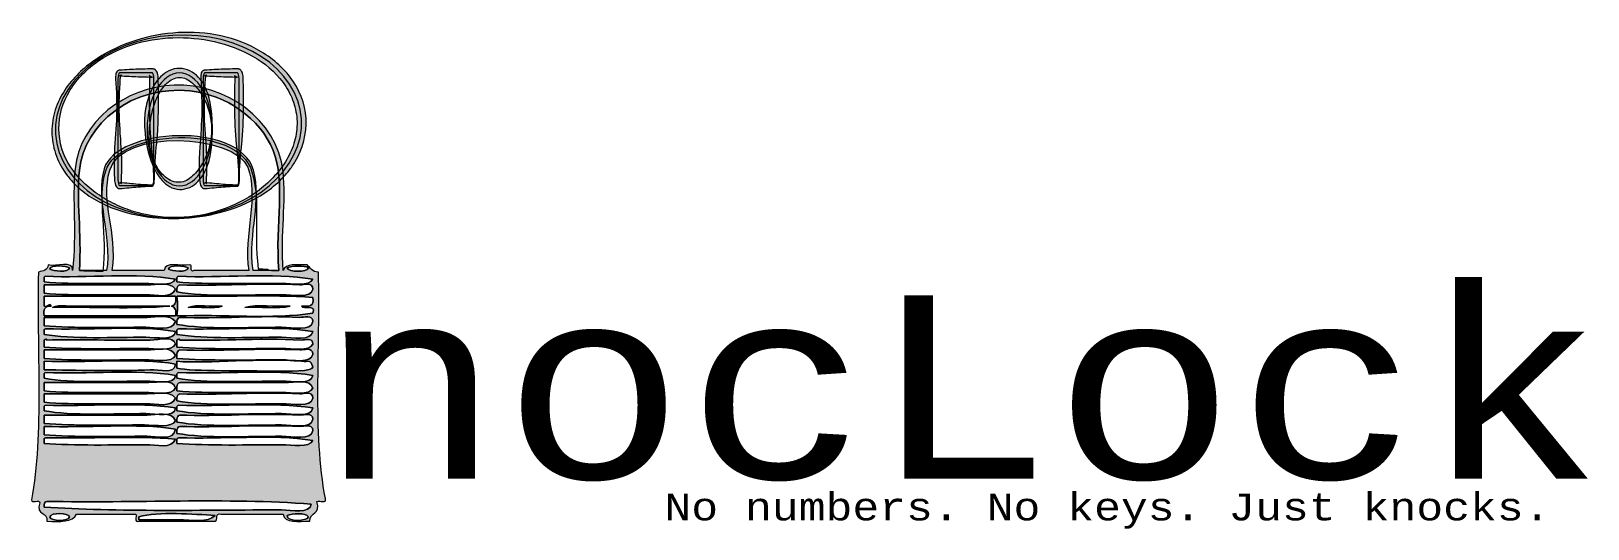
# Model space of a CAD drawing. Header units: inches. Extents: x 1.64 to 8.22, y -3.78 to -1.68.
import ezdxf

# ---------------------------------------------------------------- set-up
doc = ezdxf.new("R2010")
doc.units = ezdxf.units.IN
doc.header["$MEASUREMENT"] = 0
doc.layers.add('Layer 1', color=7, linetype='Continuous')

# ---------------------------------------------------------------- blocks, each defined once
blk = doc.blocks.new('block 4')
at = {"layer": 'Layer 1', "true_color": 0x231f20}
h = blk.add_hatch(color=179, dxfattribs=at)
h.dxf.hatch_style = 2
edge = h.paths.add_edge_path()
edge.add_spline(control_points=[(2.2856, -2.4681), (2.2259, -2.4717), (2.1658, -2.469), (2.1064, -2.459), (2.0472, -2.4489), (1.9886, -2.4315), (1.934, -2.4038), (1.9069, -2.3899), (1.8806, -2.3736), (1.8566, -2.3542), (1.8446, -2.3446), (1.833, -2.3343), (1.822, -2.3234), (1.8111, -2.3123), (1.8008, -2.3006), (1.7913, -2.2882), (1.7724, -2.2634), (1.7567, -2.2359), (1.7455, -2.2065), (1.7343, -2.1771), (1.728, -2.1458), (1.7265, -2.1145), (1.7251, -2.0831), (1.729, -2.0516), (1.7373, -2.0216), (1.7457, -1.9916), (1.7586, -1.9632), (1.7746, -1.9371), (1.7907, -1.9109), (1.8098, -1.8869), (1.8311, -1.8652), (1.8522, -1.8434), (1.8755, -1.8238), (1.9, -1.8063), (1.9491, -1.7711), (2.0036, -1.7441), (2.0604, -1.7242), (2.1174, -1.7045), (2.1768, -1.6916), (2.2371, -1.6863), (2.2974, -1.681), (2.3587, -1.6828), (2.4188, -1.6938), (2.4788, -1.7047), (2.5377, -1.7245), (2.5919, -1.7539), (2.6461, -1.7832), (2.696, -1.8225), (2.7342, -1.8726), (2.7726, -1.9223), (2.7973, -1.9841), (2.801, -2.0478), (2.8046, -2.1115), (2.7875, -2.1756), (2.7551, -2.2292), (2.7471, -2.2426), (2.7382, -2.2555), (2.7287, -2.2679), (2.7191, -2.2801), (2.7088, -2.2917), (2.6979, -2.3027), (2.6763, -2.3248), (2.6522, -2.3441), (2.6269, -2.3612), (2.5761, -2.3954), (2.52, -2.4198), (2.4624, -2.4372), (2.4048, -2.4546), (2.3453, -2.4645), (2.2856, -2.4681)], knot_values=[0, 0, 0, 0, 1, 1, 1, 2, 2, 2, 3, 3, 3, 4, 4, 4, 5, 5, 5, 6, 6, 6, 7, 7, 7, 8, 8, 8, 9, 9, 9, 10, 10, 10, 11, 11, 11, 12, 12, 12, 13, 13, 13, 14, 14, 14, 15, 15, 15, 16, 16, 16, 17, 17, 17, 18, 18, 18, 19, 19, 19, 20, 20, 20, 21, 21, 21, 22, 22, 22, 23, 23, 23, 23], degree=3, periodic=1)
edge = h.paths.add_edge_path()
edge.add_spline(control_points=[(2.2854, -2.4645), (2.3448, -2.4608), (2.4037, -2.4485), (2.4593, -2.4278), (2.5149, -2.4073), (2.567, -2.3781), (2.6126, -2.3418), (2.6355, -2.3237), (2.6565, -2.3035), (2.6755, -2.2819), (2.685, -2.271), (2.6939, -2.2597), (2.7021, -2.248), (2.7104, -2.2364), (2.718, -2.2243), (2.7248, -2.2118), (2.7383, -2.1869), (2.7489, -2.1606), (2.7554, -2.1333), (2.762, -2.1061), (2.7643, -2.078), (2.7624, -2.0502), (2.7605, -2.0224), (2.7546, -1.9949), (2.7445, -1.9688), (2.7345, -1.9428), (2.7206, -1.9181), (2.7039, -1.8953), (2.6703, -1.8498), (2.6253, -1.8125), (2.5753, -1.7838), (2.5251, -1.7552), (2.4699, -1.7351), (2.413, -1.7223), (2.3561, -1.7097), (2.2972, -1.704), (2.2384, -1.7061), (2.1795, -1.7082), (2.1206, -1.7176), (2.0644, -1.7358), (2.0081, -1.7539), (1.9543, -1.7805), (1.907, -1.8158), (1.8834, -1.8335), (1.8615, -1.8534), (1.842, -1.8753), (1.8226, -1.8974), (1.8055, -1.9213), (1.792, -1.947), (1.7647, -1.9982), (1.7517, -2.0562), (1.7567, -2.1126), (1.7611, -2.1692), (1.7833, -2.2231), (1.8171, -2.2689), (1.8255, -2.2804), (1.8346, -2.2915), (1.8444, -2.3019), (1.854, -2.3125), (1.8643, -2.3226), (1.8751, -2.3322), (1.8969, -2.3512), (1.9203, -2.3685), (1.9453, -2.3836), (1.9702, -2.3988), (1.9965, -2.412), (2.0238, -2.4231), (2.0375, -2.4286), (2.0514, -2.4336), (2.0655, -2.4382), (2.0796, -2.4426), (2.0939, -2.4465), (2.1083, -2.4499), (2.166, -2.4636), (2.226, -2.4683), (2.2854, -2.4645)], knot_values=[0, 0, 0, 0, 1, 1, 1, 2, 2, 2, 3, 3, 3, 4, 4, 4, 5, 5, 5, 6, 6, 6, 7, 7, 7, 8, 8, 8, 9, 9, 9, 10, 10, 10, 11, 11, 11, 12, 12, 12, 13, 13, 13, 14, 14, 14, 15, 15, 15, 16, 16, 16, 17, 17, 17, 18, 18, 18, 19, 19, 19, 20, 20, 20, 21, 21, 21, 22, 22, 22, 23, 23, 23, 24, 24, 24, 25, 25, 25, 25], degree=3, periodic=1)
at = {"layer": 'Layer 1', "lineweight": 0}
for points, knots in [([(2.2856, -2.4681), (2.2259, -2.4717), (2.1658, -2.469), (2.1064, -2.459), (2.0472, -2.4489), (1.9886, -2.4315), (1.934, -2.4038), (1.9069, -2.3899), (1.8806, -2.3736), (1.8566, -2.3542), (1.8446, -2.3446), (1.833, -2.3343), (1.822, -2.3234), (1.8111, -2.3123), (1.8008, -2.3006), (1.7913, -2.2882), (1.7724, -2.2634), (1.7567, -2.2359), (1.7455, -2.2065), (1.7343, -2.1771), (1.728, -2.1458), (1.7265, -2.1145), (1.7251, -2.0831), (1.729, -2.0516), (1.7373, -2.0216), (1.7457, -1.9916), (1.7586, -1.9632), (1.7746, -1.9371), (1.7907, -1.9109), (1.8098, -1.8869), (1.8311, -1.8652), (1.8522, -1.8434), (1.8755, -1.8238), (1.9, -1.8063), (1.9491, -1.7711), (2.0036, -1.7441), (2.0604, -1.7242), (2.1174, -1.7045), (2.1768, -1.6916), (2.2371, -1.6863), (2.2974, -1.681), (2.3587, -1.6828), (2.4188, -1.6938), (2.4788, -1.7047), (2.5377, -1.7245), (2.5919, -1.7539), (2.6461, -1.7832), (2.696, -1.8225), (2.7342, -1.8726), (2.7726, -1.9223), (2.7973, -1.9841), (2.801, -2.0478), (2.8046, -2.1115), (2.7875, -2.1756), (2.7551, -2.2292), (2.7471, -2.2426), (2.7382, -2.2555), (2.7287, -2.2679), (2.7191, -2.2801), (2.7088, -2.2917), (2.6979, -2.3027), (2.6763, -2.3248), (2.6522, -2.3441), (2.6269, -2.3612), (2.5761, -2.3954), (2.52, -2.4198), (2.4624, -2.4372), (2.4048, -2.4546), (2.3453, -2.4645), (2.2856, -2.4681)], [0, 0, 0, 0, 1, 1, 1, 2, 2, 2, 3, 3, 3, 4, 4, 4, 5, 5, 5, 6, 6, 6, 7, 7, 7, 8, 8, 8, 9, 9, 9, 10, 10, 10, 11, 11, 11, 12, 12, 12, 13, 13, 13, 14, 14, 14, 15, 15, 15, 16, 16, 16, 17, 17, 17, 18, 18, 18, 19, 19, 19, 20, 20, 20, 21, 21, 21, 22, 22, 22, 23, 23, 23, 23]), ([(2.2855, -2.4663), (1.9983, -2.4841), (1.7548, -2.3262), (1.7416, -2.1135), (1.7284, -1.9009), (1.9505, -1.714), (2.2377, -1.6962), (2.5249, -1.6784), (2.7685, -1.8363), (2.7817, -2.049), (2.7949, -2.2617), (2.5727, -2.4485), (2.2855, -2.4663)], [0, 0, 0, 0, 1, 1, 1, 2, 2, 2, 3, 3, 3, 4, 4, 4, 4]), ([(2.2854, -2.4645), (2.3448, -2.4608), (2.4037, -2.4485), (2.4593, -2.4278), (2.5149, -2.4073), (2.567, -2.3781), (2.6126, -2.3418), (2.6355, -2.3237), (2.6565, -2.3035), (2.6755, -2.2819), (2.685, -2.271), (2.6939, -2.2597), (2.7021, -2.248), (2.7104, -2.2364), (2.718, -2.2243), (2.7248, -2.2118), (2.7383, -2.1869), (2.7489, -2.1606), (2.7554, -2.1333), (2.762, -2.1061), (2.7643, -2.078), (2.7624, -2.0502), (2.7605, -2.0224), (2.7546, -1.9949), (2.7445, -1.9688), (2.7345, -1.9428), (2.7206, -1.9181), (2.7039, -1.8953), (2.6703, -1.8498), (2.6253, -1.8125), (2.5753, -1.7838), (2.5251, -1.7552), (2.4699, -1.7351), (2.413, -1.7223), (2.3561, -1.7097), (2.2972, -1.704), (2.2384, -1.7061), (2.1795, -1.7082), (2.1206, -1.7176), (2.0644, -1.7358), (2.0081, -1.7539), (1.9543, -1.7805), (1.907, -1.8158), (1.8834, -1.8335), (1.8615, -1.8534), (1.842, -1.8753), (1.8226, -1.8974), (1.8055, -1.9213), (1.792, -1.947), (1.7647, -1.9982), (1.7517, -2.0562), (1.7567, -2.1126), (1.7611, -2.1692), (1.7833, -2.2231), (1.8171, -2.2689), (1.8255, -2.2804), (1.8346, -2.2915), (1.8444, -2.3019), (1.854, -2.3125), (1.8643, -2.3226), (1.8751, -2.3322), (1.8969, -2.3512), (1.9203, -2.3685), (1.9453, -2.3836), (1.9702, -2.3988), (1.9965, -2.412), (2.0238, -2.4231), (2.0375, -2.4286), (2.0514, -2.4336), (2.0655, -2.4382), (2.0796, -2.4426), (2.0939, -2.4465), (2.1083, -2.4499), (2.166, -2.4636), (2.226, -2.4683), (2.2854, -2.4645)], [0, 0, 0, 0, 1, 1, 1, 2, 2, 2, 3, 3, 3, 4, 4, 4, 5, 5, 5, 6, 6, 6, 7, 7, 7, 8, 8, 8, 9, 9, 9, 10, 10, 10, 11, 11, 11, 12, 12, 12, 13, 13, 13, 14, 14, 14, 15, 15, 15, 16, 16, 16, 17, 17, 17, 18, 18, 18, 19, 19, 19, 20, 20, 20, 21, 21, 21, 22, 22, 22, 23, 23, 23, 24, 24, 24, 25, 25, 25, 25])]:
    blk.add_open_spline(points, degree=3, knots=knots, dxfattribs=at)
blk = doc.blocks.new('block 6')
at = {"layer": 'Layer 1', "true_color": 0xffffff}
h = blk.add_hatch(color=7, dxfattribs=at)
edge = h.paths.add_edge_path()
edge.add_spline(control_points=[(2.7038, -2.6901), (2.7139, -2.6583), (2.7634, -2.666), (2.8054, -2.6661), (2.8191, -2.6784), (2.8277, -2.6958), (2.8533, -2.6961), (2.8626, -3.0156), (2.8288, -3.3783), (2.8832, -3.6528), (2.8888, -3.6744), (2.8596, -3.6612), (2.8473, -3.6648), (2.866, -3.7214), (2.8151, -3.7083), (2.8174, -3.7485), (2.7707, -3.7473), (2.7101, -3.7601), (2.7038, -3.7186), (2.6161, -3.7186), (2.5284, -3.7186), (2.4407, -3.7186), (2.4156, -3.7115), (2.43, -3.7438), (2.4168, -3.7485), (2.3091, -3.7485), (2.2015, -3.7485), (2.0938, -3.7485), (2.0737, -3.7546), (2.0845, -3.7299), (2.0819, -3.7186), (1.9982, -3.7186), (1.9145, -3.7186), (1.8307, -3.7186), (1.8133, -3.753), (1.76, -3.7515), (1.7052, -3.7485), (1.7106, -3.7072), (1.6564, -3.7255), (1.6753, -3.6708), (1.6762, -3.6538), (1.6384, -3.6757), (1.6394, -3.6588), (1.6928, -3.3814), (1.6606, -3.0182), (1.6693, -2.6961), (1.6881, -2.691), (1.7096, -2.6885), (1.7111, -2.6661), (1.7431, -2.6761), (1.8182, -2.6428), (1.8128, -2.6901), (1.8327, -2.5294), (1.8102, -2.3943), (1.8247, -2.2595), (1.8463, -2.0598), (2.0331, -1.9151), (2.2433, -1.9067), (2.4598, -1.8981), (2.6798, -2.0502), (2.7038, -2.2715), (2.7178, -2.401), (2.6936, -2.5319), (2.7038, -2.6901)], knot_values=[0, 0, 0, 0, 1, 1, 1, 2, 2, 2, 3, 3, 3, 4, 4, 4, 5, 5, 5, 6, 6, 6, 7, 7, 7, 8, 8, 8, 9, 9, 9, 10, 10, 10, 11, 11, 11, 12, 12, 12, 13, 13, 13, 14, 14, 14, 15, 15, 15, 16, 16, 16, 17, 17, 17, 18, 18, 18, 19, 19, 19, 20, 20, 20, 21, 21, 21, 21], degree=3, periodic=1)
edge = h.paths.add_edge_path()
edge.add_spline(control_points=[(1.6932, -2.8814), (1.8786, -2.8814), (2.064, -2.8814), (2.2493, -2.8814), (2.2541, -2.8568), (2.2467, -2.8442), (2.2314, -2.8396), (2.242, -2.8406), (2.2549, -2.8284), (2.2493, -2.7977), (2.064, -2.7977), (1.8786, -2.7977), (1.6932, -2.7977), (1.6932, -2.8117), (1.6932, -2.8256), (1.6932, -2.8396), (1.708, -2.8473), (1.718, -2.822), (1.7231, -2.8396), (1.6995, -2.8399), (1.687, -2.8513), (1.6932, -2.8814)], knot_values=[0, 0, 0, 0, 1, 1, 1, 2, 2, 2, 3, 3, 3, 4, 4, 4, 5, 5, 5, 6, 6, 6, 7, 7, 7, 7], degree=3, periodic=1)
edge = h.paths.add_edge_path()
edge.add_spline(control_points=[(2.6619, -2.1818), (2.6067, -2.0467), (2.4635, -1.9465), (2.3091, -1.9306), (2.0664, -1.9058), (1.8647, -2.0671), (1.8427, -2.2655), (1.8288, -2.391), (1.8529, -2.5303), (1.8427, -2.6901), (1.9025, -2.6901), (1.898, -2.6901), (1.9578, -2.6901), (1.9803, -2.5418), (1.9086, -2.3861), (1.9472, -2.2595), (2.0002, -2.0858), (2.521, -2.0588), (2.5788, -2.2655), (2.6162, -2.3989), (2.556, -2.5197), (2.5769, -2.6901), (2.6386, -2.6901), (2.6241, -2.6901), (2.6858, -2.6901), (2.6702, -2.4915), (2.7168, -2.3159), (2.6619, -2.1818)], knot_values=[0, 0, 0, 0, 1, 1, 1, 2, 2, 2, 3, 3, 3, 4, 4, 4, 5, 5, 5, 6, 6, 6, 7, 7, 7, 8, 8, 8, 9, 9, 9, 9], degree=3, periodic=1)
edge = h.paths.add_edge_path()
edge.add_spline(control_points=[(2.5549, -2.2535), (2.497, -2.1119), (2.0218, -2.0889), (1.9711, -2.2655), (1.9311, -2.405), (2.0046, -2.5205), (1.9817, -2.6901), (2.0336, -2.6901), (2.1497, -2.6901), (2.2015, -2.6901), (2.204, -2.6487), (2.2712, -2.6721), (2.3091, -2.6661), (2.325, -2.6642), (2.3035, -2.6997), (2.3271, -2.6901), (2.3789, -2.6901), (2.5071, -2.6901), (2.5589, -2.6901), (2.5356, -2.5411), (2.603, -2.3713), (2.5549, -2.2535)], knot_values=[0, 0, 0, 0, 1, 1, 1, 2, 2, 2, 3, 3, 3, 4, 4, 4, 5, 5, 5, 6, 6, 6, 7, 7, 7, 7], degree=3, periodic=1)
edge = h.paths.add_edge_path()
edge.add_spline(control_points=[(1.7171, -2.6841), (1.7304, -2.6911), (1.7971, -2.7005), (1.8008, -2.6781), (1.7875, -2.6711), (1.7209, -2.6617), (1.7171, -2.6841)], knot_values=[0, 0, 0, 0, 1, 1, 1, 2, 2, 2, 2], degree=3, periodic=1)
edge = h.paths.add_edge_path()
edge.add_spline(control_points=[(2.2194, -2.6841), (2.2327, -2.6911), (2.2994, -2.7005), (2.3031, -2.6781), (2.2898, -2.6711), (2.2232, -2.6617), (2.2194, -2.6841)], knot_values=[0, 0, 0, 0, 1, 1, 1, 2, 2, 2, 2], degree=3, periodic=1)
edge = h.paths.add_edge_path()
edge.add_spline(control_points=[(2.7217, -2.6781), (2.7261, -2.6977), (2.8071, -2.6977), (2.8114, -2.6781), (2.7942, -2.6672), (2.7393, -2.6696), (2.7217, -2.6781)], knot_values=[0, 0, 0, 0, 1, 1, 1, 2, 2, 2, 2], degree=3, periodic=1)
edge = h.paths.add_edge_path()
edge.add_spline(control_points=[(1.6992, -2.714), (1.6945, -2.7153), (1.6922, -2.719), (1.6932, -2.7259), (1.6932, -2.7299), (1.6932, -2.7339), (1.6932, -2.7379), (1.8193, -2.7487), (1.9856, -2.7439), (2.1178, -2.7439), (2.1647, -2.7439), (2.2328, -2.7584), (2.2493, -2.7259), (2.0852, -2.6983), (1.8741, -2.7218), (1.6992, -2.714)], knot_values=[0, 0, 0, 0, 1, 1, 1, 2, 2, 2, 3, 3, 3, 4, 4, 4, 5, 5, 5, 5], degree=3, periodic=1)
edge = h.paths.add_edge_path()
edge.add_spline(control_points=[(2.2613, -2.714), (2.2566, -2.7153), (2.2543, -2.719), (2.2553, -2.7259), (2.2553, -2.7299), (2.2553, -2.7339), (2.2553, -2.7379), (2.3871, -2.7487), (2.5599, -2.7439), (2.6978, -2.7439), (2.7447, -2.7439), (2.8129, -2.7584), (2.8294, -2.7259), (2.659, -2.6983), (2.4424, -2.7218), (2.2613, -2.714)], knot_values=[0, 0, 0, 0, 1, 1, 1, 2, 2, 2, 3, 3, 3, 4, 4, 4, 5, 5, 5, 5], degree=3, periodic=1)
edge = h.paths.add_edge_path()
edge.add_spline(control_points=[(2.1297, -2.7499), (1.9911, -2.7499), (1.8157, -2.7499), (1.6932, -2.7499), (1.6932, -2.7618), (1.6932, -2.7738), (1.6932, -2.7858), (1.8199, -2.7966), (1.9905, -2.7917), (2.1237, -2.7917), (2.1668, -2.7917), (2.2324, -2.8106), (2.2493, -2.7678), (2.223, -2.735), (2.17, -2.7499), (2.1297, -2.7499)], knot_values=[0, 0, 0, 0, 1, 1, 1, 2, 2, 2, 3, 3, 3, 4, 4, 4, 5, 5, 5, 5], degree=3, periodic=1)
edge = h.paths.add_edge_path()
edge.add_spline(control_points=[(2.7755, -2.7499), (2.6075, -2.7406), (2.4254, -2.7569), (2.2673, -2.7499), (2.2597, -2.7523), (2.2551, -2.7576), (2.2553, -2.7678), (2.2553, -2.7718), (2.2553, -2.7758), (2.2553, -2.7798), (2.3755, -2.8013), (2.5599, -2.7917), (2.6978, -2.7917), (2.7443, -2.7917), (2.8239, -2.8098), (2.8294, -2.7678), (2.8305, -2.7364), (2.7893, -2.7506), (2.7755, -2.7499)], knot_values=[0, 0, 0, 0, 1, 1, 1, 2, 2, 2, 3, 3, 3, 4, 4, 4, 5, 5, 5, 6, 6, 6, 6], degree=3, periodic=1)
edge = h.paths.add_edge_path()
edge.add_spline(control_points=[(2.2553, -2.8814), (2.4444, -2.8737), (2.6633, -2.897), (2.8294, -2.8695), (2.8445, -2.8284), (2.7902, -2.8568), (2.7815, -2.8396), (2.8128, -2.843), (2.8387, -2.8409), (2.8294, -2.8037), (2.65, -2.7897), (2.4447, -2.8017), (2.2553, -2.7977), (2.2581, -2.8361), (2.2581, -2.843), (2.2553, -2.8814)], knot_values=[0, 0, 0, 0, 1, 1, 1, 2, 2, 2, 3, 3, 3, 4, 4, 4, 5, 5, 5, 5], degree=3, periodic=1)
edge = h.paths.add_edge_path()
edge.add_spline(control_points=[(2.1297, -2.8874), (1.9911, -2.8874), (1.8157, -2.8874), (1.6932, -2.8874), (1.6932, -2.8994), (1.6932, -2.9113), (1.6932, -2.9233), (1.8199, -2.9341), (1.9905, -2.9293), (2.1237, -2.9293), (2.1668, -2.9293), (2.2324, -2.9482), (2.2493, -2.9053), (2.223, -2.8725), (2.17, -2.8874), (2.1297, -2.8874)], knot_values=[0, 0, 0, 0, 1, 1, 1, 2, 2, 2, 3, 3, 3, 4, 4, 4, 5, 5, 5, 5], degree=3, periodic=1)
edge = h.paths.add_edge_path()
edge.add_spline(control_points=[(2.7755, -2.8874), (2.6075, -2.8781), (2.4254, -2.8944), (2.2673, -2.8874), (2.2597, -2.8898), (2.2551, -2.8951), (2.2553, -2.9053), (2.2553, -2.9093), (2.2553, -2.9133), (2.2553, -2.9173), (2.3755, -2.9388), (2.5599, -2.9293), (2.6978, -2.9293), (2.7443, -2.9293), (2.8239, -2.9473), (2.8294, -2.9053), (2.8305, -2.8739), (2.7893, -2.8882), (2.7755, -2.8874)], knot_values=[0, 0, 0, 0, 1, 1, 1, 2, 2, 2, 3, 3, 3, 4, 4, 4, 5, 5, 5, 6, 6, 6, 6], degree=3, periodic=1)
edge = h.paths.add_edge_path()
edge.add_spline(control_points=[(1.6992, -2.9352), (1.6945, -2.9366), (1.6922, -2.9402), (1.6932, -2.9472), (1.6932, -2.9512), (1.6932, -2.9552), (1.6932, -2.9592), (1.8093, -2.9807), (1.9899, -2.9711), (2.1237, -2.9711), (2.1658, -2.9711), (2.2458, -2.989), (2.2493, -2.9472), (2.0852, -2.9196), (1.8741, -2.9431), (1.6992, -2.9352)], knot_values=[0, 0, 0, 0, 1, 1, 1, 2, 2, 2, 3, 3, 3, 4, 4, 4, 5, 5, 5, 5], degree=3, periodic=1)
edge = h.paths.add_edge_path()
edge.add_spline(control_points=[(2.2613, -2.9352), (2.2566, -2.9366), (2.2543, -2.9402), (2.2553, -2.9472), (2.2553, -2.9512), (2.2553, -2.9552), (2.2553, -2.9592), (2.3752, -2.9807), (2.5604, -2.9711), (2.6978, -2.9711), (2.7443, -2.9711), (2.8239, -2.9892), (2.8294, -2.9472), (2.659, -2.9196), (2.4424, -2.9431), (2.2613, -2.9352)], knot_values=[0, 0, 0, 0, 1, 1, 1, 2, 2, 2, 3, 3, 3, 4, 4, 4, 5, 5, 5, 5], degree=3, periodic=1)
edge = h.paths.add_edge_path()
edge.add_spline(control_points=[(2.1417, -2.9831), (2.0116, -2.9843), (1.8247, -2.9817), (1.7052, -2.9831), (1.7039, -2.9759), (1.6985, -2.9794), (1.6932, -2.9831), (1.6932, -2.993), (1.6932, -3.003), (1.6932, -3.013), (1.8193, -3.0238), (1.9856, -3.019), (2.1178, -3.019), (2.1647, -3.019), (2.2328, -3.0334), (2.2493, -3.001), (2.2397, -2.9635), (2.1817, -2.9827), (2.1417, -2.9831)], knot_values=[0, 0, 0, 0, 1, 1, 1, 2, 2, 2, 3, 3, 3, 4, 4, 4, 5, 5, 5, 6, 6, 6, 6], degree=3, periodic=1)
edge = h.paths.add_edge_path()
edge.add_spline(control_points=[(2.7815, -2.9831), (2.6034, -2.974), (2.3911, -2.9887), (2.2673, -2.9831), (2.266, -2.9759), (2.2606, -2.9794), (2.2553, -2.9831), (2.2553, -2.993), (2.2553, -3.003), (2.2553, -3.013), (2.3871, -3.0238), (2.5599, -3.019), (2.6978, -3.019), (2.7447, -3.019), (2.8129, -3.0334), (2.8294, -3.001), (2.8332, -2.9708), (2.7938, -2.9837), (2.7815, -2.9831)], knot_values=[0, 0, 0, 0, 1, 1, 1, 2, 2, 2, 3, 3, 3, 4, 4, 4, 5, 5, 5, 6, 6, 6, 6], degree=3, periodic=1)
edge = h.paths.add_edge_path()
edge.add_spline(control_points=[(2.1297, -3.0249), (1.9924, -3.0249), (1.8144, -3.0249), (1.6932, -3.0249), (1.6932, -3.0369), (1.6932, -3.0489), (1.6932, -3.0608), (1.8193, -3.0717), (1.9856, -3.0668), (2.1178, -3.0668), (2.1647, -3.0668), (2.2328, -3.0812), (2.2493, -3.0489), (2.2322, -3.0058), (2.1681, -3.0249), (2.1297, -3.0249)], knot_values=[0, 0, 0, 0, 1, 1, 1, 2, 2, 2, 3, 3, 3, 4, 4, 4, 5, 5, 5, 5], degree=3, periodic=1)
edge = h.paths.add_edge_path()
edge.add_spline(control_points=[(2.7755, -3.0249), (2.6075, -3.0157), (2.4254, -3.032), (2.2673, -3.0249), (2.2597, -3.0274), (2.2551, -3.0327), (2.2553, -3.0429), (2.2553, -3.0489), (2.2553, -3.0548), (2.2553, -3.0608), (2.3859, -3.0717), (2.5606, -3.0668), (2.6978, -3.0668), (2.7407, -3.0668), (2.8252, -3.0847), (2.8294, -3.0429), (2.8305, -3.0114), (2.7893, -3.0257), (2.7755, -3.0249)], knot_values=[0, 0, 0, 0, 1, 1, 1, 2, 2, 2, 3, 3, 3, 4, 4, 4, 5, 5, 5, 6, 6, 6, 6], degree=3, periodic=1)
edge = h.paths.add_edge_path()
edge.add_spline(control_points=[(1.6932, -3.1087), (1.8157, -3.1106), (2.0129, -3.1155), (2.1417, -3.1087), (2.1805, -3.1066), (2.2464, -3.1299), (2.2493, -3.0847), (2.0904, -3.0572), (1.862, -3.0805), (1.6932, -3.0728), (1.6932, -3.0847), (1.6932, -3.0967), (1.6932, -3.1087)], knot_values=[0, 0, 0, 0, 1, 1, 1, 2, 2, 2, 3, 3, 3, 4, 4, 4, 4], degree=3, periodic=1)
edge = h.paths.add_edge_path()
edge.add_spline(control_points=[(2.2553, -3.1027), (2.3222, -3.1158), (2.5528, -3.1125), (2.6679, -3.1146), (2.7197, -3.1156), (2.8346, -3.1163), (2.8294, -3.0967), (2.8205, -3.0638), (2.8141, -3.0758), (2.7815, -3.0728), (2.616, -3.0575), (2.3864, -3.0847), (2.2553, -3.0728), (2.2553, -3.0827), (2.2553, -3.0927), (2.2553, -3.1027)], knot_values=[0, 0, 0, 0, 1, 1, 1, 2, 2, 2, 3, 3, 3, 4, 4, 4, 5, 5, 5, 5], degree=3, periodic=1)
edge = h.paths.add_edge_path()
edge.add_spline(control_points=[(1.6992, -3.1206), (1.6945, -3.1219), (1.6922, -3.1256), (1.6932, -3.1326), (1.6932, -3.1366), (1.6932, -3.1405), (1.6932, -3.1445), (1.8093, -3.1661), (1.9899, -3.1565), (2.1237, -3.1565), (2.1658, -3.1565), (2.2458, -3.1744), (2.2493, -3.1326), (2.0852, -3.1049), (1.8741, -3.1284), (1.6992, -3.1206)], knot_values=[0, 0, 0, 0, 1, 1, 1, 2, 2, 2, 3, 3, 3, 4, 4, 4, 5, 5, 5, 5], degree=3, periodic=1)
edge = h.paths.add_edge_path()
edge.add_spline(control_points=[(2.2613, -3.1206), (2.2566, -3.1219), (2.2543, -3.1256), (2.2553, -3.1326), (2.2553, -3.1366), (2.2553, -3.1405), (2.2553, -3.1445), (2.3752, -3.1661), (2.5604, -3.1565), (2.6978, -3.1565), (2.7443, -3.1565), (2.8239, -3.1745), (2.8294, -3.1326), (2.659, -3.1049), (2.4424, -3.1284), (2.2613, -3.1206)], knot_values=[0, 0, 0, 0, 1, 1, 1, 2, 2, 2, 3, 3, 3, 4, 4, 4, 5, 5, 5, 5], degree=3, periodic=1)
edge = h.paths.add_edge_path()
edge.add_spline(control_points=[(2.1357, -3.1625), (1.9937, -3.1625), (1.7986, -3.1629), (1.6932, -3.1625), (1.6932, -3.1744), (1.6932, -3.1864), (1.6932, -3.1984), (1.8193, -3.2092), (1.9856, -3.2043), (2.1178, -3.2043), (2.1647, -3.2043), (2.2328, -3.2188), (2.2493, -3.1864), (2.24, -3.1456), (2.1753, -3.1625), (2.1357, -3.1625)], knot_values=[0, 0, 0, 0, 1, 1, 1, 2, 2, 2, 3, 3, 3, 4, 4, 4, 5, 5, 5, 5], degree=3, periodic=1)
edge = h.paths.add_edge_path()
edge.add_spline(control_points=[(2.7098, -3.1625), (2.5624, -3.1625), (2.3668, -3.1631), (2.2673, -3.1625), (2.2597, -3.1649), (2.2551, -3.1702), (2.2553, -3.1804), (2.2553, -3.1864), (2.2553, -3.1924), (2.2553, -3.1984), (2.3871, -3.2092), (2.5599, -3.2043), (2.6978, -3.2043), (2.7447, -3.2043), (2.8129, -3.2188), (2.8294, -3.1864), (2.818, -3.1465), (2.7555, -3.1625), (2.7098, -3.1625)], knot_values=[0, 0, 0, 0, 1, 1, 1, 2, 2, 2, 3, 3, 3, 4, 4, 4, 5, 5, 5, 6, 6, 6, 6], degree=3, periodic=1)
edge = h.paths.add_edge_path()
edge.add_spline(control_points=[(2.1297, -3.2103), (1.9911, -3.2103), (1.8157, -3.2103), (1.6932, -3.2103), (1.6932, -3.2223), (1.6932, -3.2342), (1.6932, -3.2462), (1.8199, -3.257), (1.9905, -3.2522), (2.1237, -3.2522), (2.1668, -3.2522), (2.2324, -3.2711), (2.2493, -3.2283), (2.223, -3.1954), (2.17, -3.2103), (2.1297, -3.2103)], knot_values=[0, 0, 0, 0, 1, 1, 1, 2, 2, 2, 3, 3, 3, 4, 4, 4, 5, 5, 5, 5], degree=3, periodic=1)
edge = h.paths.add_edge_path()
edge.add_spline(control_points=[(2.7755, -3.2103), (2.6075, -3.201), (2.4254, -3.2173), (2.2673, -3.2103), (2.2597, -3.2128), (2.2551, -3.218), (2.2553, -3.2283), (2.2553, -3.2322), (2.2553, -3.2362), (2.2553, -3.2402), (2.3755, -3.2617), (2.5599, -3.2522), (2.6978, -3.2522), (2.7443, -3.2522), (2.8239, -3.2702), (2.8294, -3.2283), (2.8305, -3.1968), (2.7893, -3.2111), (2.7755, -3.2103)], knot_values=[0, 0, 0, 0, 1, 1, 1, 2, 2, 2, 3, 3, 3, 4, 4, 4, 5, 5, 5, 6, 6, 6, 6], degree=3, periodic=1)
edge = h.paths.add_edge_path()
edge.add_spline(control_points=[(1.6992, -3.2581), (1.6945, -3.2595), (1.6922, -3.2632), (1.6932, -3.2701), (1.6932, -3.2741), (1.6932, -3.2781), (1.6932, -3.2821), (1.8093, -3.3036), (1.9899, -3.294), (2.1237, -3.294), (2.1658, -3.294), (2.2458, -3.3119), (2.2493, -3.2701), (2.0852, -3.2425), (1.8741, -3.266), (1.6992, -3.2581)], knot_values=[0, 0, 0, 0, 1, 1, 1, 2, 2, 2, 3, 3, 3, 4, 4, 4, 5, 5, 5, 5], degree=3, periodic=1)
edge = h.paths.add_edge_path()
edge.add_spline(control_points=[(2.2613, -3.2581), (2.2566, -3.2595), (2.2543, -3.2632), (2.2553, -3.2701), (2.2553, -3.2741), (2.2553, -3.2781), (2.2553, -3.2821), (2.3752, -3.3036), (2.5604, -3.294), (2.6978, -3.294), (2.7443, -3.294), (2.8239, -3.3121), (2.8294, -3.2701), (2.659, -3.2425), (2.4424, -3.266), (2.2613, -3.2581)], knot_values=[0, 0, 0, 0, 1, 1, 1, 2, 2, 2, 3, 3, 3, 4, 4, 4, 5, 5, 5, 5], degree=3, periodic=1)
edge = h.paths.add_edge_path()
edge.add_spline(control_points=[(2.1297, -3.3), (1.9924, -3.3), (1.8144, -3.3), (1.6932, -3.3), (1.6932, -3.312), (1.6932, -3.3239), (1.6932, -3.3359), (1.8193, -3.3467), (1.9856, -3.3419), (2.1178, -3.3419), (2.1647, -3.3419), (2.2328, -3.3563), (2.2493, -3.3239), (2.2322, -3.2808), (2.1681, -3.3), (2.1297, -3.3)], knot_values=[0, 0, 0, 0, 1, 1, 1, 2, 2, 2, 3, 3, 3, 4, 4, 4, 5, 5, 5, 5], degree=3, periodic=1)
edge = h.paths.add_edge_path()
edge.add_spline(control_points=[(2.7755, -3.3), (2.6075, -3.2907), (2.4254, -3.307), (2.2673, -3.3), (2.2597, -3.3025), (2.2551, -3.3077), (2.2553, -3.318), (2.2553, -3.3219), (2.2553, -3.3259), (2.2553, -3.3299), (2.3755, -3.3514), (2.5599, -3.3419), (2.6978, -3.3419), (2.7443, -3.3419), (2.8239, -3.3599), (2.8294, -3.318), (2.8305, -3.2865), (2.7893, -3.3008), (2.7755, -3.3)], knot_values=[0, 0, 0, 0, 1, 1, 1, 2, 2, 2, 3, 3, 3, 4, 4, 4, 5, 5, 5, 6, 6, 6, 6], degree=3, periodic=1)
edge = h.paths.add_edge_path()
edge.add_spline(control_points=[(1.6932, -3.3479), (1.6932, -3.3598), (1.6932, -3.3718), (1.6932, -3.3837), (1.8194, -3.3945), (1.9939, -3.3897), (2.1297, -3.3897), (2.1671, -3.3897), (2.2436, -3.4114), (2.2493, -3.3598), (2.0904, -3.3323), (1.862, -3.3556), (1.6932, -3.3479)], knot_values=[0, 0, 0, 0, 1, 1, 1, 2, 2, 2, 3, 3, 3, 4, 4, 4, 4], degree=3, periodic=1)
edge = h.paths.add_edge_path()
edge.add_spline(control_points=[(2.7755, -3.3479), (2.6075, -3.3386), (2.4254, -3.3549), (2.2673, -3.3479), (2.2597, -3.3503), (2.2551, -3.3556), (2.2553, -3.3658), (2.2553, -3.3698), (2.2553, -3.3738), (2.2553, -3.3778), (2.3755, -3.3993), (2.5599, -3.3897), (2.6978, -3.3897), (2.7443, -3.3897), (2.8239, -3.4078), (2.8294, -3.3658), (2.8305, -3.3343), (2.7893, -3.3486), (2.7755, -3.3479)], knot_values=[0, 0, 0, 0, 1, 1, 1, 2, 2, 2, 3, 3, 3, 4, 4, 4, 5, 5, 5, 6, 6, 6, 6], degree=3, periodic=1)
edge = h.paths.add_edge_path()
edge.add_spline(control_points=[(1.6992, -3.3957), (1.6945, -3.397), (1.6922, -3.4007), (1.6932, -3.4077), (1.6932, -3.4116), (1.6932, -3.4156), (1.6932, -3.4196), (1.8199, -3.4304), (1.9905, -3.4256), (2.1237, -3.4256), (2.1668, -3.4256), (2.2324, -3.4445), (2.2493, -3.4017), (2.0779, -3.3877), (1.8806, -3.3997), (1.6992, -3.3957)], knot_values=[0, 0, 0, 0, 1, 1, 1, 2, 2, 2, 3, 3, 3, 4, 4, 4, 5, 5, 5, 5], degree=3, periodic=1)
edge = h.paths.add_edge_path()
edge.add_spline(control_points=[(2.2613, -3.3957), (2.2566, -3.397), (2.2543, -3.4007), (2.2553, -3.4077), (2.2553, -3.4116), (2.2553, -3.4156), (2.2553, -3.4196), (2.3871, -3.4304), (2.5599, -3.4256), (2.6978, -3.4256), (2.7447, -3.4256), (2.8129, -3.44), (2.8294, -3.4077), (2.659, -3.38), (2.4424, -3.4035), (2.2613, -3.3957)], knot_values=[0, 0, 0, 0, 1, 1, 1, 2, 2, 2, 3, 3, 3, 4, 4, 4, 5, 5, 5, 5], degree=3, periodic=1)
edge = h.paths.add_edge_path()
edge.add_spline(control_points=[(1.7052, -3.6648), (1.6946, -3.6662), (1.6915, -3.6751), (1.6932, -3.6887), (1.997, -3.7104), (2.3792, -3.7007), (2.6978, -3.7007), (2.7402, -3.7007), (2.8177, -3.719), (2.8234, -3.6767), (2.4695, -3.649), (2.0698, -3.6726), (1.7052, -3.6648)], knot_values=[0, 0, 0, 0, 1, 1, 1, 2, 2, 2, 3, 3, 3, 4, 4, 4, 4], degree=3, periodic=1)
edge = h.paths.add_edge_path()
edge.add_spline(control_points=[(1.7171, -3.7306), (1.7197, -3.7501), (1.7982, -3.7501), (1.8008, -3.7306), (1.7961, -3.7132), (1.7212, -3.7096), (1.7171, -3.7306)], knot_values=[0, 0, 0, 0, 1, 1, 1, 2, 2, 2, 2], degree=3, periodic=1)
edge = h.paths.add_edge_path()
edge.add_spline(control_points=[(2.0938, -3.7306), (2.0938, -3.7346), (2.0938, -3.7385), (2.0938, -3.7425), (2.1432, -3.7425), (2.2049, -3.7425), (2.2613, -3.7425), (2.3198, -3.7425), (2.3846, -3.7567), (2.4168, -3.7246), (2.3248, -3.7186), (2.1758, -3.7067), (2.0938, -3.7306)], knot_values=[0, 0, 0, 0, 1, 1, 1, 2, 2, 2, 3, 3, 3, 4, 4, 4, 4], degree=3, periodic=1)
edge = h.paths.add_edge_path()
edge.add_spline(control_points=[(2.7217, -3.7246), (2.7191, -3.753), (2.8057, -3.7497), (2.8114, -3.7306), (2.8028, -3.7092), (2.7396, -3.7174), (2.7217, -3.7246)], knot_values=[0, 0, 0, 0, 1, 1, 1, 2, 2, 2, 2], degree=3, periodic=1)
h = blk.add_hatch(color=7, dxfattribs=at)
edge = h.paths.add_edge_path()
edge.add_spline(control_points=[(1.7291, -2.8455), (1.7571, -2.8317), (1.8107, -2.8435), (1.8487, -2.8396), (1.8905, -2.8396), (1.9324, -2.8396), (1.9743, -2.8396), (2.058, -2.8396), (2.1417, -2.8396), (2.2254, -2.8396), (2.0719, -2.8535), (1.8925, -2.8416), (1.7291, -2.8455)], knot_values=[0, 0, 0, 0, 1, 1, 1, 2, 2, 2, 3, 3, 3, 4, 4, 4, 4], degree=3, periodic=1)
h = blk.add_hatch(color=7, dxfattribs=at)
edge = h.paths.add_edge_path()
edge.add_spline(control_points=[(2.3031, -2.8455), (2.3391, -2.8316), (2.4008, -2.8435), (2.4467, -2.8396), (2.4107, -2.8535), (2.349, -2.8416), (2.3031, -2.8455)], knot_values=[0, 0, 0, 0, 1, 1, 1, 2, 2, 2, 2], degree=3, periodic=1)
h = blk.add_hatch(color=7, dxfattribs=at)
edge = h.paths.add_edge_path()
edge.add_spline(control_points=[(2.5423, -2.8455), (2.5942, -2.8316), (2.6719, -2.8435), (2.7337, -2.8396), (2.6818, -2.8535), (2.6041, -2.8416), (2.5423, -2.8455)], knot_values=[0, 0, 0, 0, 1, 1, 1, 2, 2, 2, 2], degree=3, periodic=1)
at = {"layer": 'Layer 1', "lineweight": 0}
for points, knots in [([(2.7038, -2.6901), (2.7139, -2.6583), (2.7634, -2.666), (2.8054, -2.6661), (2.8191, -2.6784), (2.8277, -2.6958), (2.8533, -2.6961), (2.8626, -3.0156), (2.8288, -3.3783), (2.8832, -3.6528), (2.8888, -3.6744), (2.8596, -3.6612), (2.8473, -3.6648), (2.866, -3.7214), (2.8151, -3.7083), (2.8174, -3.7485), (2.7707, -3.7473), (2.7101, -3.7601), (2.7038, -3.7186), (2.6161, -3.7186), (2.5284, -3.7186), (2.4407, -3.7186), (2.4156, -3.7115), (2.43, -3.7438), (2.4168, -3.7485), (2.3091, -3.7485), (2.2015, -3.7485), (2.0938, -3.7485), (2.0737, -3.7546), (2.0845, -3.7299), (2.0819, -3.7186), (1.9982, -3.7186), (1.9145, -3.7186), (1.8307, -3.7186), (1.8133, -3.753), (1.76, -3.7515), (1.7052, -3.7485), (1.7106, -3.7072), (1.6564, -3.7255), (1.6753, -3.6708), (1.6762, -3.6538), (1.6384, -3.6757), (1.6394, -3.6588), (1.6928, -3.3814), (1.6606, -3.0182), (1.6693, -2.6961), (1.6881, -2.691), (1.7096, -2.6885), (1.7111, -2.6661), (1.7431, -2.6761), (1.8182, -2.6428), (1.8128, -2.6901), (1.8327, -2.5294), (1.8102, -2.3943), (1.8247, -2.2595), (1.8463, -2.0598), (2.0331, -1.9151), (2.2433, -1.9067), (2.4598, -1.8981), (2.6798, -2.0502), (2.7038, -2.2715), (2.7178, -2.401), (2.6936, -2.5319), (2.7038, -2.6901)], [0, 0, 0, 0, 1, 1, 1, 2, 2, 2, 3, 3, 3, 4, 4, 4, 5, 5, 5, 6, 6, 6, 7, 7, 7, 8, 8, 8, 9, 9, 9, 10, 10, 10, 11, 11, 11, 12, 12, 12, 13, 13, 13, 14, 14, 14, 15, 15, 15, 16, 16, 16, 17, 17, 17, 18, 18, 18, 19, 19, 19, 20, 20, 20, 21, 21, 21, 21]), ([(2.6858, -2.6901), (2.6241, -2.6901), (2.6609, -2.6818), (2.5992, -2.6818), (2.5783, -2.5114), (2.6099, -2.4063), (2.5725, -2.2728), (2.5147, -2.0661), (2.0072, -2.0947), (1.9542, -2.2685), (1.9157, -2.3951), (1.9651, -2.5439), (1.9426, -2.6922), (1.8828, -2.6922), (1.9025, -2.6901), (1.8427, -2.6901), (1.8529, -2.5303), (1.8288, -2.391), (1.8427, -2.2655), (1.8647, -2.0671), (2.0664, -1.9058), (2.3091, -1.9306), (2.4635, -1.9465), (2.6067, -2.0467), (2.6619, -2.1818), (2.7168, -2.3159), (2.6702, -2.4915), (2.6858, -2.6901)], [0, 0, 0, 0, 1, 1, 1, 2, 2, 2, 3, 3, 3, 4, 4, 4, 5, 5, 5, 6, 6, 6, 7, 7, 7, 8, 8, 8, 9, 9, 9, 9]), ([(2.6619, -2.1818), (2.6067, -2.0467), (2.4635, -1.9465), (2.3091, -1.9306), (2.0664, -1.9058), (1.8647, -2.0671), (1.8427, -2.2655), (1.8288, -2.391), (1.8529, -2.5303), (1.8427, -2.6901), (1.9025, -2.6901), (1.898, -2.6901), (1.9578, -2.6901), (1.9803, -2.5418), (1.9086, -2.3861), (1.9472, -2.2595), (2.0002, -2.0858), (2.521, -2.0588), (2.5788, -2.2655), (2.6162, -2.3989), (2.556, -2.5197), (2.5769, -2.6901), (2.6386, -2.6901), (2.6241, -2.6901), (2.6858, -2.6901), (2.6702, -2.4915), (2.7168, -2.3159), (2.6619, -2.1818)], [0, 0, 0, 0, 1, 1, 1, 2, 2, 2, 3, 3, 3, 4, 4, 4, 5, 5, 5, 6, 6, 6, 7, 7, 7, 8, 8, 8, 9, 9, 9, 9]), ([(2.5549, -2.2535), (2.497, -2.1119), (2.0218, -2.0889), (1.9711, -2.2655), (1.9311, -2.405), (2.0046, -2.5205), (1.9817, -2.6901), (2.0336, -2.6901), (2.1497, -2.6901), (2.2015, -2.6901), (2.204, -2.6487), (2.2712, -2.6721), (2.3091, -2.6661), (2.325, -2.6642), (2.3035, -2.6997), (2.3271, -2.6901), (2.3789, -2.6901), (2.5071, -2.6901), (2.5589, -2.6901), (2.5356, -2.5411), (2.603, -2.3713), (2.5549, -2.2535)], [0, 0, 0, 0, 1, 1, 1, 2, 2, 2, 3, 3, 3, 4, 4, 4, 5, 5, 5, 6, 6, 6, 7, 7, 7, 7]), ([(2.2493, -2.7259), (2.2328, -2.7584), (2.1647, -2.7439), (2.1178, -2.7439), (1.9856, -2.7439), (1.8193, -2.7487), (1.6932, -2.7379), (1.6932, -2.7339), (1.6932, -2.7299), (1.6932, -2.7259), (1.6922, -2.719), (1.6945, -2.7153), (1.6992, -2.714), (1.8741, -2.7218), (2.0852, -2.6983), (2.2493, -2.7259)], [0, 0, 0, 0, 1, 1, 1, 2, 2, 2, 3, 3, 3, 4, 4, 4, 5, 5, 5, 5]), ([(1.6992, -2.714), (1.6945, -2.7153), (1.6922, -2.719), (1.6932, -2.7259), (1.6932, -2.7299), (1.6932, -2.7339), (1.6932, -2.7379), (1.8193, -2.7487), (1.9856, -2.7439), (2.1178, -2.7439), (2.1647, -2.7439), (2.2328, -2.7584), (2.2493, -2.7259), (2.0852, -2.6983), (1.8741, -2.7218), (1.6992, -2.714)], [0, 0, 0, 0, 1, 1, 1, 2, 2, 2, 3, 3, 3, 4, 4, 4, 5, 5, 5, 5]), ([(1.8008, -2.6781), (1.7971, -2.7005), (1.7304, -2.6911), (1.7171, -2.6841), (1.7209, -2.6617), (1.7875, -2.6711), (1.8008, -2.6781)], [0, 0, 0, 0, 1, 1, 1, 2, 2, 2, 2]), ([(1.7171, -2.6841), (1.7304, -2.6911), (1.7971, -2.7005), (1.8008, -2.6781), (1.7875, -2.6711), (1.7209, -2.6617), (1.7171, -2.6841)], [0, 0, 0, 0, 1, 1, 1, 2, 2, 2, 2]), ([(2.3031, -2.6781), (2.2994, -2.7005), (2.2327, -2.6911), (2.2194, -2.6841), (2.2232, -2.6617), (2.2898, -2.6711), (2.3031, -2.6781)], [0, 0, 0, 0, 1, 1, 1, 2, 2, 2, 2]), ([(2.2194, -2.6841), (2.2327, -2.6911), (2.2994, -2.7005), (2.3031, -2.6781), (2.2898, -2.6711), (2.2232, -2.6617), (2.2194, -2.6841)], [0, 0, 0, 0, 1, 1, 1, 2, 2, 2, 2]), ([(2.8294, -2.7259), (2.8129, -2.7584), (2.7447, -2.7439), (2.6978, -2.7439), (2.5599, -2.7439), (2.3871, -2.7487), (2.2553, -2.7379), (2.2553, -2.7339), (2.2553, -2.7299), (2.2553, -2.7259), (2.2543, -2.719), (2.2566, -2.7153), (2.2613, -2.714), (2.4424, -2.7218), (2.659, -2.6983), (2.8294, -2.7259)], [0, 0, 0, 0, 1, 1, 1, 2, 2, 2, 3, 3, 3, 4, 4, 4, 5, 5, 5, 5]), ([(2.2613, -2.714), (2.2566, -2.7153), (2.2543, -2.719), (2.2553, -2.7259), (2.2553, -2.7299), (2.2553, -2.7339), (2.2553, -2.7379), (2.3871, -2.7487), (2.5599, -2.7439), (2.6978, -2.7439), (2.7447, -2.7439), (2.8129, -2.7584), (2.8294, -2.7259), (2.659, -2.6983), (2.4424, -2.7218), (2.2613, -2.714)], [0, 0, 0, 0, 1, 1, 1, 2, 2, 2, 3, 3, 3, 4, 4, 4, 5, 5, 5, 5]), ([(2.8114, -2.6781), (2.8071, -2.6977), (2.7261, -2.6977), (2.7217, -2.6781), (2.7393, -2.6696), (2.7942, -2.6672), (2.8114, -2.6781)], [0, 0, 0, 0, 1, 1, 1, 2, 2, 2, 2]), ([(2.7217, -2.6781), (2.7261, -2.6977), (2.8071, -2.6977), (2.8114, -2.6781), (2.7942, -2.6672), (2.7393, -2.6696), (2.7217, -2.6781)], [0, 0, 0, 0, 1, 1, 1, 2, 2, 2, 2]), ([(2.2493, -2.7678), (2.2324, -2.8106), (2.1668, -2.7917), (2.1237, -2.7917), (1.9905, -2.7917), (1.8199, -2.7966), (1.6932, -2.7858), (1.6932, -2.7738), (1.6932, -2.7618), (1.6932, -2.7499), (1.8157, -2.7499), (1.9911, -2.7499), (2.1297, -2.7499), (2.17, -2.7499), (2.223, -2.735), (2.2493, -2.7678)], [0, 0, 0, 0, 1, 1, 1, 2, 2, 2, 3, 3, 3, 4, 4, 4, 5, 5, 5, 5]), ([(2.1297, -2.7499), (1.9911, -2.7499), (1.8157, -2.7499), (1.6932, -2.7499), (1.6932, -2.7618), (1.6932, -2.7738), (1.6932, -2.7858), (1.8199, -2.7966), (1.9905, -2.7917), (2.1237, -2.7917), (2.1668, -2.7917), (2.2324, -2.8106), (2.2493, -2.7678), (2.223, -2.735), (2.17, -2.7499), (2.1297, -2.7499)], [0, 0, 0, 0, 1, 1, 1, 2, 2, 2, 3, 3, 3, 4, 4, 4, 5, 5, 5, 5]), ([(2.8294, -2.7678), (2.8239, -2.8098), (2.7443, -2.7917), (2.6978, -2.7917), (2.5599, -2.7917), (2.3755, -2.8013), (2.2553, -2.7798), (2.2553, -2.7758), (2.2553, -2.7718), (2.2553, -2.7678), (2.2551, -2.7576), (2.2597, -2.7523), (2.2673, -2.7499), (2.4254, -2.7569), (2.6075, -2.7406), (2.7755, -2.7499), (2.7893, -2.7506), (2.8305, -2.7364), (2.8294, -2.7678)], [0, 0, 0, 0, 1, 1, 1, 2, 2, 2, 3, 3, 3, 4, 4, 4, 5, 5, 5, 6, 6, 6, 6]), ([(2.7755, -2.7499), (2.6075, -2.7406), (2.4254, -2.7569), (2.2673, -2.7499), (2.2597, -2.7523), (2.2551, -2.7576), (2.2553, -2.7678), (2.2553, -2.7718), (2.2553, -2.7758), (2.2553, -2.7798), (2.3755, -2.8013), (2.5599, -2.7917), (2.6978, -2.7917), (2.7443, -2.7917), (2.8239, -2.8098), (2.8294, -2.7678), (2.8305, -2.7364), (2.7893, -2.7506), (2.7755, -2.7499)], [0, 0, 0, 0, 1, 1, 1, 2, 2, 2, 3, 3, 3, 4, 4, 4, 5, 5, 5, 6, 6, 6, 6]), ([(1.7231, -2.8396), (1.718, -2.822), (1.708, -2.8473), (1.6932, -2.8396), (1.6932, -2.8256), (1.6932, -2.8117), (1.6932, -2.7977), (1.8786, -2.7977), (2.064, -2.7977), (2.2493, -2.7977), (2.2549, -2.8284), (2.242, -2.8406), (2.2314, -2.8396), (2.2467, -2.8442), (2.2541, -2.8568), (2.2493, -2.8814), (2.064, -2.8814), (1.8786, -2.8814), (1.6932, -2.8814), (1.687, -2.8513), (1.6995, -2.8399), (1.7231, -2.8396)], [0, 0, 0, 0, 1, 1, 1, 2, 2, 2, 3, 3, 3, 4, 4, 4, 5, 5, 5, 6, 6, 6, 7, 7, 7, 7]), ([(1.6932, -2.8814), (1.8786, -2.8814), (2.064, -2.8814), (2.2493, -2.8814), (2.2541, -2.8568), (2.2467, -2.8442), (2.2314, -2.8396), (2.242, -2.8406), (2.2549, -2.8284), (2.2493, -2.7977), (2.064, -2.7977), (1.8786, -2.7977), (1.6932, -2.7977), (1.6932, -2.8117), (1.6932, -2.8256), (1.6932, -2.8396), (1.708, -2.8473), (1.718, -2.822), (1.7231, -2.8396), (1.6995, -2.8399), (1.687, -2.8513), (1.6932, -2.8814)], [0, 0, 0, 0, 1, 1, 1, 2, 2, 2, 3, 3, 3, 4, 4, 4, 5, 5, 5, 6, 6, 6, 7, 7, 7, 7]), ([(2.2553, -2.8814), (2.4444, -2.8737), (2.6633, -2.897), (2.8294, -2.8695), (2.8445, -2.8284), (2.7902, -2.8568), (2.7815, -2.8396), (2.8128, -2.843), (2.8387, -2.8409), (2.8294, -2.8037), (2.65, -2.7897), (2.4447, -2.8017), (2.2553, -2.7977), (2.2581, -2.8361), (2.2581, -2.843), (2.2553, -2.8814)], [0, 0, 0, 0, 1, 1, 1, 2, 2, 2, 3, 3, 3, 4, 4, 4, 5, 5, 5, 5]), ([(2.2553, -2.7977), (2.4447, -2.8017), (2.65, -2.7897), (2.8294, -2.8037), (2.8387, -2.8409), (2.8128, -2.843), (2.7815, -2.8396), (2.7902, -2.8568), (2.8445, -2.8284), (2.8294, -2.8695), (2.6633, -2.897), (2.4444, -2.8737), (2.2553, -2.8814), (2.2581, -2.843), (2.2581, -2.8361), (2.2553, -2.7977)], [0, 0, 0, 0, 1, 1, 1, 2, 2, 2, 3, 3, 3, 4, 4, 4, 5, 5, 5, 5]), ([(2.2493, -2.9053), (2.2324, -2.9482), (2.1668, -2.9293), (2.1237, -2.9293), (1.9905, -2.9293), (1.8199, -2.9341), (1.6932, -2.9233), (1.6932, -2.9113), (1.6932, -2.8994), (1.6932, -2.8874), (1.8157, -2.8874), (1.9911, -2.8874), (2.1297, -2.8874), (2.17, -2.8874), (2.223, -2.8725), (2.2493, -2.9053)], [0, 0, 0, 0, 1, 1, 1, 2, 2, 2, 3, 3, 3, 4, 4, 4, 5, 5, 5, 5]), ([(2.1297, -2.8874), (1.9911, -2.8874), (1.8157, -2.8874), (1.6932, -2.8874), (1.6932, -2.8994), (1.6932, -2.9113), (1.6932, -2.9233), (1.8199, -2.9341), (1.9905, -2.9293), (2.1237, -2.9293), (2.1668, -2.9293), (2.2324, -2.9482), (2.2493, -2.9053), (2.223, -2.8725), (2.17, -2.8874), (2.1297, -2.8874)], [0, 0, 0, 0, 1, 1, 1, 2, 2, 2, 3, 3, 3, 4, 4, 4, 5, 5, 5, 5]), ([(2.2254, -2.8396), (2.1417, -2.8396), (2.058, -2.8396), (1.9743, -2.8396), (1.9324, -2.8396), (1.8905, -2.8396), (1.8487, -2.8396), (1.8107, -2.8435), (1.7571, -2.8317), (1.7291, -2.8455), (1.8925, -2.8416), (2.0719, -2.8535), (2.2254, -2.8396)], [0, 0, 0, 0, 1, 1, 1, 2, 2, 2, 3, 3, 3, 4, 4, 4, 4]), ([(1.7291, -2.8455), (1.7571, -2.8317), (1.8107, -2.8435), (1.8487, -2.8396), (1.8905, -2.8396), (1.9324, -2.8396), (1.9743, -2.8396), (2.058, -2.8396), (2.1417, -2.8396), (2.2254, -2.8396), (2.0719, -2.8535), (1.8925, -2.8416), (1.7291, -2.8455)], [0, 0, 0, 0, 1, 1, 1, 2, 2, 2, 3, 3, 3, 4, 4, 4, 4]), ([(2.8294, -2.9053), (2.8239, -2.9473), (2.7443, -2.9293), (2.6978, -2.9293), (2.5599, -2.9293), (2.3755, -2.9388), (2.2553, -2.9173), (2.2553, -2.9133), (2.2553, -2.9093), (2.2553, -2.9053), (2.2551, -2.8951), (2.2597, -2.8898), (2.2673, -2.8874), (2.4254, -2.8944), (2.6075, -2.8781), (2.7755, -2.8874), (2.7893, -2.8882), (2.8305, -2.8739), (2.8294, -2.9053)], [0, 0, 0, 0, 1, 1, 1, 2, 2, 2, 3, 3, 3, 4, 4, 4, 5, 5, 5, 6, 6, 6, 6]), ([(2.7755, -2.8874), (2.6075, -2.8781), (2.4254, -2.8944), (2.2673, -2.8874), (2.2597, -2.8898), (2.2551, -2.8951), (2.2553, -2.9053), (2.2553, -2.9093), (2.2553, -2.9133), (2.2553, -2.9173), (2.3755, -2.9388), (2.5599, -2.9293), (2.6978, -2.9293), (2.7443, -2.9293), (2.8239, -2.9473), (2.8294, -2.9053), (2.8305, -2.8739), (2.7893, -2.8882), (2.7755, -2.8874)], [0, 0, 0, 0, 1, 1, 1, 2, 2, 2, 3, 3, 3, 4, 4, 4, 5, 5, 5, 6, 6, 6, 6]), ([(2.3031, -2.8455), (2.3391, -2.8316), (2.4008, -2.8435), (2.4467, -2.8396), (2.4107, -2.8535), (2.349, -2.8416), (2.3031, -2.8455)], [0, 0, 0, 0, 1, 1, 1, 2, 2, 2, 2]), ([(2.4467, -2.8396), (2.4008, -2.8435), (2.3391, -2.8316), (2.3031, -2.8455), (2.349, -2.8416), (2.4107, -2.8535), (2.4467, -2.8396)], [0, 0, 0, 0, 1, 1, 1, 2, 2, 2, 2]), ([(2.5423, -2.8455), (2.5942, -2.8316), (2.6719, -2.8435), (2.7337, -2.8396), (2.6818, -2.8535), (2.6041, -2.8416), (2.5423, -2.8455)], [0, 0, 0, 0, 1, 1, 1, 2, 2, 2, 2]), ([(2.7337, -2.8396), (2.6719, -2.8435), (2.5942, -2.8316), (2.5423, -2.8455), (2.6041, -2.8416), (2.6818, -2.8535), (2.7337, -2.8396)], [0, 0, 0, 0, 1, 1, 1, 2, 2, 2, 2]), ([(2.2493, -2.9472), (2.2458, -2.989), (2.1658, -2.9711), (2.1237, -2.9711), (1.9899, -2.9711), (1.8093, -2.9807), (1.6932, -2.9592), (1.6932, -2.9552), (1.6932, -2.9512), (1.6932, -2.9472), (1.6922, -2.9402), (1.6945, -2.9366), (1.6992, -2.9352), (1.8741, -2.9431), (2.0852, -2.9196), (2.2493, -2.9472)], [0, 0, 0, 0, 1, 1, 1, 2, 2, 2, 3, 3, 3, 4, 4, 4, 5, 5, 5, 5]), ([(1.6992, -2.9352), (1.6945, -2.9366), (1.6922, -2.9402), (1.6932, -2.9472), (1.6932, -2.9512), (1.6932, -2.9552), (1.6932, -2.9592), (1.8093, -2.9807), (1.9899, -2.9711), (2.1237, -2.9711), (2.1658, -2.9711), (2.2458, -2.989), (2.2493, -2.9472), (2.0852, -2.9196), (1.8741, -2.9431), (1.6992, -2.9352)], [0, 0, 0, 0, 1, 1, 1, 2, 2, 2, 3, 3, 3, 4, 4, 4, 5, 5, 5, 5]), ([(2.8294, -2.9472), (2.8239, -2.9892), (2.7443, -2.9711), (2.6978, -2.9711), (2.5604, -2.9711), (2.3752, -2.9807), (2.2553, -2.9592), (2.2553, -2.9552), (2.2553, -2.9512), (2.2553, -2.9472), (2.2543, -2.9402), (2.2566, -2.9366), (2.2613, -2.9352), (2.4424, -2.9431), (2.659, -2.9196), (2.8294, -2.9472)], [0, 0, 0, 0, 1, 1, 1, 2, 2, 2, 3, 3, 3, 4, 4, 4, 5, 5, 5, 5]), ([(2.2613, -2.9352), (2.2566, -2.9366), (2.2543, -2.9402), (2.2553, -2.9472), (2.2553, -2.9512), (2.2553, -2.9552), (2.2553, -2.9592), (2.3752, -2.9807), (2.5604, -2.9711), (2.6978, -2.9711), (2.7443, -2.9711), (2.8239, -2.9892), (2.8294, -2.9472), (2.659, -2.9196), (2.4424, -2.9431), (2.2613, -2.9352)], [0, 0, 0, 0, 1, 1, 1, 2, 2, 2, 3, 3, 3, 4, 4, 4, 5, 5, 5, 5]), ([(2.2493, -3.001), (2.2328, -3.0334), (2.1647, -3.019), (2.1178, -3.019), (1.9856, -3.019), (1.8193, -3.0238), (1.6932, -3.013), (1.6932, -3.003), (1.6932, -2.993), (1.6932, -2.9831), (1.6985, -2.9794), (1.7039, -2.9759), (1.7052, -2.9831), (1.8247, -2.9817), (2.0116, -2.9843), (2.1417, -2.9831), (2.1817, -2.9827), (2.2397, -2.9635), (2.2493, -3.001)], [0, 0, 0, 0, 1, 1, 1, 2, 2, 2, 3, 3, 3, 4, 4, 4, 5, 5, 5, 6, 6, 6, 6]), ([(2.1417, -2.9831), (2.0116, -2.9843), (1.8247, -2.9817), (1.7052, -2.9831), (1.7039, -2.9759), (1.6985, -2.9794), (1.6932, -2.9831), (1.6932, -2.993), (1.6932, -3.003), (1.6932, -3.013), (1.8193, -3.0238), (1.9856, -3.019), (2.1178, -3.019), (2.1647, -3.019), (2.2328, -3.0334), (2.2493, -3.001), (2.2397, -2.9635), (2.1817, -2.9827), (2.1417, -2.9831)], [0, 0, 0, 0, 1, 1, 1, 2, 2, 2, 3, 3, 3, 4, 4, 4, 5, 5, 5, 6, 6, 6, 6]), ([(2.2493, -3.0489), (2.2328, -3.0812), (2.1647, -3.0668), (2.1178, -3.0668), (1.9856, -3.0668), (1.8193, -3.0717), (1.6932, -3.0608), (1.6932, -3.0489), (1.6932, -3.0369), (1.6932, -3.0249), (1.8144, -3.0249), (1.9924, -3.0249), (2.1297, -3.0249), (2.1681, -3.0249), (2.2322, -3.0058), (2.2493, -3.0489)], [0, 0, 0, 0, 1, 1, 1, 2, 2, 2, 3, 3, 3, 4, 4, 4, 5, 5, 5, 5]), ([(2.1297, -3.0249), (1.9924, -3.0249), (1.8144, -3.0249), (1.6932, -3.0249), (1.6932, -3.0369), (1.6932, -3.0489), (1.6932, -3.0608), (1.8193, -3.0717), (1.9856, -3.0668), (2.1178, -3.0668), (2.1647, -3.0668), (2.2328, -3.0812), (2.2493, -3.0489), (2.2322, -3.0058), (2.1681, -3.0249), (2.1297, -3.0249)], [0, 0, 0, 0, 1, 1, 1, 2, 2, 2, 3, 3, 3, 4, 4, 4, 5, 5, 5, 5]), ([(2.8294, -3.0429), (2.8252, -3.0847), (2.7407, -3.0668), (2.6978, -3.0668), (2.5606, -3.0668), (2.3859, -3.0717), (2.2553, -3.0608), (2.2553, -3.0548), (2.2553, -3.0489), (2.2553, -3.0429), (2.2551, -3.0327), (2.2597, -3.0274), (2.2673, -3.0249), (2.4254, -3.032), (2.6075, -3.0157), (2.7755, -3.0249), (2.7893, -3.0257), (2.8305, -3.0114), (2.8294, -3.0429)], [0, 0, 0, 0, 1, 1, 1, 2, 2, 2, 3, 3, 3, 4, 4, 4, 5, 5, 5, 6, 6, 6, 6]), ([(2.7755, -3.0249), (2.6075, -3.0157), (2.4254, -3.032), (2.2673, -3.0249), (2.2597, -3.0274), (2.2551, -3.0327), (2.2553, -3.0429), (2.2553, -3.0489), (2.2553, -3.0548), (2.2553, -3.0608), (2.3859, -3.0717), (2.5606, -3.0668), (2.6978, -3.0668), (2.7407, -3.0668), (2.8252, -3.0847), (2.8294, -3.0429), (2.8305, -3.0114), (2.7893, -3.0257), (2.7755, -3.0249)], [0, 0, 0, 0, 1, 1, 1, 2, 2, 2, 3, 3, 3, 4, 4, 4, 5, 5, 5, 6, 6, 6, 6]), ([(2.8294, -3.001), (2.8129, -3.0334), (2.7447, -3.019), (2.6978, -3.019), (2.5599, -3.019), (2.3871, -3.0238), (2.2553, -3.013), (2.2553, -3.003), (2.2553, -2.993), (2.2553, -2.9831), (2.2606, -2.9794), (2.266, -2.9759), (2.2673, -2.9831), (2.3911, -2.9887), (2.6034, -2.974), (2.7815, -2.9831), (2.7938, -2.9837), (2.8332, -2.9708), (2.8294, -3.001)], [0, 0, 0, 0, 1, 1, 1, 2, 2, 2, 3, 3, 3, 4, 4, 4, 5, 5, 5, 6, 6, 6, 6]), ([(2.7815, -2.9831), (2.6034, -2.974), (2.3911, -2.9887), (2.2673, -2.9831), (2.266, -2.9759), (2.2606, -2.9794), (2.2553, -2.9831), (2.2553, -2.993), (2.2553, -3.003), (2.2553, -3.013), (2.3871, -3.0238), (2.5599, -3.019), (2.6978, -3.019), (2.7447, -3.019), (2.8129, -3.0334), (2.8294, -3.001), (2.8332, -2.9708), (2.7938, -2.9837), (2.7815, -2.9831)], [0, 0, 0, 0, 1, 1, 1, 2, 2, 2, 3, 3, 3, 4, 4, 4, 5, 5, 5, 6, 6, 6, 6]), ([(1.6932, -3.0728), (1.862, -3.0805), (2.0904, -3.0572), (2.2493, -3.0847), (2.2464, -3.1299), (2.1805, -3.1066), (2.1417, -3.1087), (2.0129, -3.1155), (1.8157, -3.1106), (1.6932, -3.1087), (1.6932, -3.0967), (1.6932, -3.0847), (1.6932, -3.0728)], [0, 0, 0, 0, 1, 1, 1, 2, 2, 2, 3, 3, 3, 4, 4, 4, 4]), ([(1.6932, -3.1087), (1.8157, -3.1106), (2.0129, -3.1155), (2.1417, -3.1087), (2.1805, -3.1066), (2.2464, -3.1299), (2.2493, -3.0847), (2.0904, -3.0572), (1.862, -3.0805), (1.6932, -3.0728), (1.6932, -3.0847), (1.6932, -3.0967), (1.6932, -3.1087)], [0, 0, 0, 0, 1, 1, 1, 2, 2, 2, 3, 3, 3, 4, 4, 4, 4]), ([(2.2553, -3.0728), (2.3864, -3.0847), (2.616, -3.0575), (2.7815, -3.0728), (2.8141, -3.0758), (2.8205, -3.0638), (2.8294, -3.0967), (2.8346, -3.1163), (2.7197, -3.1156), (2.6679, -3.1146), (2.5528, -3.1125), (2.3222, -3.1158), (2.2553, -3.1027), (2.2553, -3.0927), (2.2553, -3.0827), (2.2553, -3.0728)], [0, 0, 0, 0, 1, 1, 1, 2, 2, 2, 3, 3, 3, 4, 4, 4, 5, 5, 5, 5]), ([(2.2553, -3.1027), (2.3222, -3.1158), (2.5528, -3.1125), (2.6679, -3.1146), (2.7197, -3.1156), (2.8346, -3.1163), (2.8294, -3.0967), (2.8205, -3.0638), (2.8141, -3.0758), (2.7815, -3.0728), (2.616, -3.0575), (2.3864, -3.0847), (2.2553, -3.0728), (2.2553, -3.0827), (2.2553, -3.0927), (2.2553, -3.1027)], [0, 0, 0, 0, 1, 1, 1, 2, 2, 2, 3, 3, 3, 4, 4, 4, 5, 5, 5, 5]), ([(2.2493, -3.1326), (2.2458, -3.1744), (2.1658, -3.1565), (2.1237, -3.1565), (1.9899, -3.1565), (1.8093, -3.1661), (1.6932, -3.1445), (1.6932, -3.1405), (1.6932, -3.1366), (1.6932, -3.1326), (1.6922, -3.1256), (1.6945, -3.1219), (1.6992, -3.1206), (1.8741, -3.1284), (2.0852, -3.1049), (2.2493, -3.1326)], [0, 0, 0, 0, 1, 1, 1, 2, 2, 2, 3, 3, 3, 4, 4, 4, 5, 5, 5, 5]), ([(1.6992, -3.1206), (1.6945, -3.1219), (1.6922, -3.1256), (1.6932, -3.1326), (1.6932, -3.1366), (1.6932, -3.1405), (1.6932, -3.1445), (1.8093, -3.1661), (1.9899, -3.1565), (2.1237, -3.1565), (2.1658, -3.1565), (2.2458, -3.1744), (2.2493, -3.1326), (2.0852, -3.1049), (1.8741, -3.1284), (1.6992, -3.1206)], [0, 0, 0, 0, 1, 1, 1, 2, 2, 2, 3, 3, 3, 4, 4, 4, 5, 5, 5, 5]), ([(2.2493, -3.1864), (2.2328, -3.2188), (2.1647, -3.2043), (2.1178, -3.2043), (1.9856, -3.2043), (1.8193, -3.2092), (1.6932, -3.1984), (1.6932, -3.1864), (1.6932, -3.1744), (1.6932, -3.1625), (1.7986, -3.1629), (1.9937, -3.1625), (2.1357, -3.1625), (2.1753, -3.1625), (2.24, -3.1456), (2.2493, -3.1864)], [0, 0, 0, 0, 1, 1, 1, 2, 2, 2, 3, 3, 3, 4, 4, 4, 5, 5, 5, 5]), ([(2.1357, -3.1625), (1.9937, -3.1625), (1.7986, -3.1629), (1.6932, -3.1625), (1.6932, -3.1744), (1.6932, -3.1864), (1.6932, -3.1984), (1.8193, -3.2092), (1.9856, -3.2043), (2.1178, -3.2043), (2.1647, -3.2043), (2.2328, -3.2188), (2.2493, -3.1864), (2.24, -3.1456), (2.1753, -3.1625), (2.1357, -3.1625)], [0, 0, 0, 0, 1, 1, 1, 2, 2, 2, 3, 3, 3, 4, 4, 4, 5, 5, 5, 5]), ([(2.8294, -3.1326), (2.8239, -3.1745), (2.7443, -3.1565), (2.6978, -3.1565), (2.5604, -3.1565), (2.3752, -3.1661), (2.2553, -3.1445), (2.2553, -3.1405), (2.2553, -3.1366), (2.2553, -3.1326), (2.2543, -3.1256), (2.2566, -3.1219), (2.2613, -3.1206), (2.4424, -3.1284), (2.659, -3.1049), (2.8294, -3.1326)], [0, 0, 0, 0, 1, 1, 1, 2, 2, 2, 3, 3, 3, 4, 4, 4, 5, 5, 5, 5]), ([(2.2613, -3.1206), (2.2566, -3.1219), (2.2543, -3.1256), (2.2553, -3.1326), (2.2553, -3.1366), (2.2553, -3.1405), (2.2553, -3.1445), (2.3752, -3.1661), (2.5604, -3.1565), (2.6978, -3.1565), (2.7443, -3.1565), (2.8239, -3.1745), (2.8294, -3.1326), (2.659, -3.1049), (2.4424, -3.1284), (2.2613, -3.1206)], [0, 0, 0, 0, 1, 1, 1, 2, 2, 2, 3, 3, 3, 4, 4, 4, 5, 5, 5, 5]), ([(2.8294, -3.1864), (2.8129, -3.2188), (2.7447, -3.2043), (2.6978, -3.2043), (2.5599, -3.2043), (2.3871, -3.2092), (2.2553, -3.1984), (2.2553, -3.1924), (2.2553, -3.1864), (2.2553, -3.1804), (2.2551, -3.1702), (2.2597, -3.1649), (2.2673, -3.1625), (2.3668, -3.1631), (2.5624, -3.1625), (2.7098, -3.1625), (2.7555, -3.1625), (2.818, -3.1465), (2.8294, -3.1864)], [0, 0, 0, 0, 1, 1, 1, 2, 2, 2, 3, 3, 3, 4, 4, 4, 5, 5, 5, 6, 6, 6, 6]), ([(2.7098, -3.1625), (2.5624, -3.1625), (2.3668, -3.1631), (2.2673, -3.1625), (2.2597, -3.1649), (2.2551, -3.1702), (2.2553, -3.1804), (2.2553, -3.1864), (2.2553, -3.1924), (2.2553, -3.1984), (2.3871, -3.2092), (2.5599, -3.2043), (2.6978, -3.2043), (2.7447, -3.2043), (2.8129, -3.2188), (2.8294, -3.1864), (2.818, -3.1465), (2.7555, -3.1625), (2.7098, -3.1625)], [0, 0, 0, 0, 1, 1, 1, 2, 2, 2, 3, 3, 3, 4, 4, 4, 5, 5, 5, 6, 6, 6, 6]), ([(2.2493, -3.2283), (2.2324, -3.2711), (2.1668, -3.2522), (2.1237, -3.2522), (1.9905, -3.2522), (1.8199, -3.257), (1.6932, -3.2462), (1.6932, -3.2342), (1.6932, -3.2223), (1.6932, -3.2103), (1.8157, -3.2103), (1.9911, -3.2103), (2.1297, -3.2103), (2.17, -3.2103), (2.223, -3.1954), (2.2493, -3.2283)], [0, 0, 0, 0, 1, 1, 1, 2, 2, 2, 3, 3, 3, 4, 4, 4, 5, 5, 5, 5]), ([(2.1297, -3.2103), (1.9911, -3.2103), (1.8157, -3.2103), (1.6932, -3.2103), (1.6932, -3.2223), (1.6932, -3.2342), (1.6932, -3.2462), (1.8199, -3.257), (1.9905, -3.2522), (2.1237, -3.2522), (2.1668, -3.2522), (2.2324, -3.2711), (2.2493, -3.2283), (2.223, -3.1954), (2.17, -3.2103), (2.1297, -3.2103)], [0, 0, 0, 0, 1, 1, 1, 2, 2, 2, 3, 3, 3, 4, 4, 4, 5, 5, 5, 5]), ([(2.8294, -3.2283), (2.8239, -3.2702), (2.7443, -3.2522), (2.6978, -3.2522), (2.5599, -3.2522), (2.3755, -3.2617), (2.2553, -3.2402), (2.2553, -3.2362), (2.2553, -3.2322), (2.2553, -3.2283), (2.2551, -3.218), (2.2597, -3.2128), (2.2673, -3.2103), (2.4254, -3.2173), (2.6075, -3.201), (2.7755, -3.2103), (2.7893, -3.2111), (2.8305, -3.1968), (2.8294, -3.2283)], [0, 0, 0, 0, 1, 1, 1, 2, 2, 2, 3, 3, 3, 4, 4, 4, 5, 5, 5, 6, 6, 6, 6]), ([(2.7755, -3.2103), (2.6075, -3.201), (2.4254, -3.2173), (2.2673, -3.2103), (2.2597, -3.2128), (2.2551, -3.218), (2.2553, -3.2283), (2.2553, -3.2322), (2.2553, -3.2362), (2.2553, -3.2402), (2.3755, -3.2617), (2.5599, -3.2522), (2.6978, -3.2522), (2.7443, -3.2522), (2.8239, -3.2702), (2.8294, -3.2283), (2.8305, -3.1968), (2.7893, -3.2111), (2.7755, -3.2103)], [0, 0, 0, 0, 1, 1, 1, 2, 2, 2, 3, 3, 3, 4, 4, 4, 5, 5, 5, 6, 6, 6, 6]), ([(2.2493, -3.2701), (2.2458, -3.3119), (2.1658, -3.294), (2.1237, -3.294), (1.9899, -3.294), (1.8093, -3.3036), (1.6932, -3.2821), (1.6932, -3.2781), (1.6932, -3.2741), (1.6932, -3.2701), (1.6922, -3.2632), (1.6945, -3.2595), (1.6992, -3.2581), (1.8741, -3.266), (2.0852, -3.2425), (2.2493, -3.2701)], [0, 0, 0, 0, 1, 1, 1, 2, 2, 2, 3, 3, 3, 4, 4, 4, 5, 5, 5, 5]), ([(1.6992, -3.2581), (1.6945, -3.2595), (1.6922, -3.2632), (1.6932, -3.2701), (1.6932, -3.2741), (1.6932, -3.2781), (1.6932, -3.2821), (1.8093, -3.3036), (1.9899, -3.294), (2.1237, -3.294), (2.1658, -3.294), (2.2458, -3.3119), (2.2493, -3.2701), (2.0852, -3.2425), (1.8741, -3.266), (1.6992, -3.2581)], [0, 0, 0, 0, 1, 1, 1, 2, 2, 2, 3, 3, 3, 4, 4, 4, 5, 5, 5, 5]), ([(2.2493, -3.3239), (2.2328, -3.3563), (2.1647, -3.3419), (2.1178, -3.3419), (1.9856, -3.3419), (1.8193, -3.3467), (1.6932, -3.3359), (1.6932, -3.3239), (1.6932, -3.312), (1.6932, -3.3), (1.8144, -3.3), (1.9924, -3.3), (2.1297, -3.3), (2.1681, -3.3), (2.2322, -3.2808), (2.2493, -3.3239)], [0, 0, 0, 0, 1, 1, 1, 2, 2, 2, 3, 3, 3, 4, 4, 4, 5, 5, 5, 5]), ([(2.1297, -3.3), (1.9924, -3.3), (1.8144, -3.3), (1.6932, -3.3), (1.6932, -3.312), (1.6932, -3.3239), (1.6932, -3.3359), (1.8193, -3.3467), (1.9856, -3.3419), (2.1178, -3.3419), (2.1647, -3.3419), (2.2328, -3.3563), (2.2493, -3.3239), (2.2322, -3.2808), (2.1681, -3.3), (2.1297, -3.3)], [0, 0, 0, 0, 1, 1, 1, 2, 2, 2, 3, 3, 3, 4, 4, 4, 5, 5, 5, 5]), ([(2.8294, -3.2701), (2.8239, -3.3121), (2.7443, -3.294), (2.6978, -3.294), (2.5604, -3.294), (2.3752, -3.3036), (2.2553, -3.2821), (2.2553, -3.2781), (2.2553, -3.2741), (2.2553, -3.2701), (2.2543, -3.2632), (2.2566, -3.2595), (2.2613, -3.2581), (2.4424, -3.266), (2.659, -3.2425), (2.8294, -3.2701)], [0, 0, 0, 0, 1, 1, 1, 2, 2, 2, 3, 3, 3, 4, 4, 4, 5, 5, 5, 5]), ([(2.2613, -3.2581), (2.2566, -3.2595), (2.2543, -3.2632), (2.2553, -3.2701), (2.2553, -3.2741), (2.2553, -3.2781), (2.2553, -3.2821), (2.3752, -3.3036), (2.5604, -3.294), (2.6978, -3.294), (2.7443, -3.294), (2.8239, -3.3121), (2.8294, -3.2701), (2.659, -3.2425), (2.4424, -3.266), (2.2613, -3.2581)], [0, 0, 0, 0, 1, 1, 1, 2, 2, 2, 3, 3, 3, 4, 4, 4, 5, 5, 5, 5]), ([(2.8294, -3.318), (2.8239, -3.3599), (2.7443, -3.3419), (2.6978, -3.3419), (2.5599, -3.3419), (2.3755, -3.3514), (2.2553, -3.3299), (2.2553, -3.3259), (2.2553, -3.3219), (2.2553, -3.318), (2.2551, -3.3077), (2.2597, -3.3025), (2.2673, -3.3), (2.4254, -3.307), (2.6075, -3.2907), (2.7755, -3.3), (2.7893, -3.3008), (2.8305, -3.2865), (2.8294, -3.318)], [0, 0, 0, 0, 1, 1, 1, 2, 2, 2, 3, 3, 3, 4, 4, 4, 5, 5, 5, 6, 6, 6, 6]), ([(2.7755, -3.3), (2.6075, -3.2907), (2.4254, -3.307), (2.2673, -3.3), (2.2597, -3.3025), (2.2551, -3.3077), (2.2553, -3.318), (2.2553, -3.3219), (2.2553, -3.3259), (2.2553, -3.3299), (2.3755, -3.3514), (2.5599, -3.3419), (2.6978, -3.3419), (2.7443, -3.3419), (2.8239, -3.3599), (2.8294, -3.318), (2.8305, -3.2865), (2.7893, -3.3008), (2.7755, -3.3)], [0, 0, 0, 0, 1, 1, 1, 2, 2, 2, 3, 3, 3, 4, 4, 4, 5, 5, 5, 6, 6, 6, 6]), ([(2.2493, -3.3598), (2.2436, -3.4114), (2.1671, -3.3897), (2.1297, -3.3897), (1.9939, -3.3897), (1.8194, -3.3945), (1.6932, -3.3837), (1.6932, -3.3718), (1.6932, -3.3598), (1.6932, -3.3479), (1.862, -3.3556), (2.0904, -3.3323), (2.2493, -3.3598)], [0, 0, 0, 0, 1, 1, 1, 2, 2, 2, 3, 3, 3, 4, 4, 4, 4]), ([(1.6932, -3.3479), (1.6932, -3.3598), (1.6932, -3.3718), (1.6932, -3.3837), (1.8194, -3.3945), (1.9939, -3.3897), (2.1297, -3.3897), (2.1671, -3.3897), (2.2436, -3.4114), (2.2493, -3.3598), (2.0904, -3.3323), (1.862, -3.3556), (1.6932, -3.3479)], [0, 0, 0, 0, 1, 1, 1, 2, 2, 2, 3, 3, 3, 4, 4, 4, 4]), ([(2.8294, -3.3658), (2.8239, -3.4078), (2.7443, -3.3897), (2.6978, -3.3897), (2.5599, -3.3897), (2.3755, -3.3993), (2.2553, -3.3778), (2.2553, -3.3738), (2.2553, -3.3698), (2.2553, -3.3658), (2.2551, -3.3556), (2.2597, -3.3503), (2.2673, -3.3479), (2.4254, -3.3549), (2.6075, -3.3386), (2.7755, -3.3479), (2.7893, -3.3486), (2.8305, -3.3343), (2.8294, -3.3658)], [0, 0, 0, 0, 1, 1, 1, 2, 2, 2, 3, 3, 3, 4, 4, 4, 5, 5, 5, 6, 6, 6, 6]), ([(2.7755, -3.3479), (2.6075, -3.3386), (2.4254, -3.3549), (2.2673, -3.3479), (2.2597, -3.3503), (2.2551, -3.3556), (2.2553, -3.3658), (2.2553, -3.3698), (2.2553, -3.3738), (2.2553, -3.3778), (2.3755, -3.3993), (2.5599, -3.3897), (2.6978, -3.3897), (2.7443, -3.3897), (2.8239, -3.4078), (2.8294, -3.3658), (2.8305, -3.3343), (2.7893, -3.3486), (2.7755, -3.3479)], [0, 0, 0, 0, 1, 1, 1, 2, 2, 2, 3, 3, 3, 4, 4, 4, 5, 5, 5, 6, 6, 6, 6]), ([(2.2493, -3.4017), (2.2324, -3.4445), (2.1668, -3.4256), (2.1237, -3.4256), (1.9905, -3.4256), (1.8199, -3.4304), (1.6932, -3.4196), (1.6932, -3.4156), (1.6932, -3.4116), (1.6932, -3.4077), (1.6922, -3.4007), (1.6945, -3.397), (1.6992, -3.3957), (1.8806, -3.3997), (2.0779, -3.3877), (2.2493, -3.4017)], [0, 0, 0, 0, 1, 1, 1, 2, 2, 2, 3, 3, 3, 4, 4, 4, 5, 5, 5, 5]), ([(1.6992, -3.3957), (1.6945, -3.397), (1.6922, -3.4007), (1.6932, -3.4077), (1.6932, -3.4116), (1.6932, -3.4156), (1.6932, -3.4196), (1.8199, -3.4304), (1.9905, -3.4256), (2.1237, -3.4256), (2.1668, -3.4256), (2.2324, -3.4445), (2.2493, -3.4017), (2.0779, -3.3877), (1.8806, -3.3997), (1.6992, -3.3957)], [0, 0, 0, 0, 1, 1, 1, 2, 2, 2, 3, 3, 3, 4, 4, 4, 5, 5, 5, 5]), ([(2.8294, -3.4077), (2.8129, -3.44), (2.7447, -3.4256), (2.6978, -3.4256), (2.5599, -3.4256), (2.3871, -3.4304), (2.2553, -3.4196), (2.2553, -3.4156), (2.2553, -3.4116), (2.2553, -3.4077), (2.2543, -3.4007), (2.2566, -3.397), (2.2613, -3.3957), (2.4424, -3.4035), (2.659, -3.38), (2.8294, -3.4077)], [0, 0, 0, 0, 1, 1, 1, 2, 2, 2, 3, 3, 3, 4, 4, 4, 5, 5, 5, 5]), ([(2.2613, -3.3957), (2.2566, -3.397), (2.2543, -3.4007), (2.2553, -3.4077), (2.2553, -3.4116), (2.2553, -3.4156), (2.2553, -3.4196), (2.3871, -3.4304), (2.5599, -3.4256), (2.6978, -3.4256), (2.7447, -3.4256), (2.8129, -3.44), (2.8294, -3.4077), (2.659, -3.38), (2.4424, -3.4035), (2.2613, -3.3957)], [0, 0, 0, 0, 1, 1, 1, 2, 2, 2, 3, 3, 3, 4, 4, 4, 5, 5, 5, 5]), ([(2.8234, -3.6767), (2.8177, -3.719), (2.7402, -3.7007), (2.6978, -3.7007), (2.3792, -3.7007), (1.997, -3.7104), (1.6932, -3.6887), (1.6915, -3.6751), (1.6946, -3.6662), (1.7052, -3.6648), (2.0698, -3.6726), (2.4695, -3.649), (2.8234, -3.6767)], [0, 0, 0, 0, 1, 1, 1, 2, 2, 2, 3, 3, 3, 4, 4, 4, 4]), ([(1.7052, -3.6648), (1.6946, -3.6662), (1.6915, -3.6751), (1.6932, -3.6887), (1.997, -3.7104), (2.3792, -3.7007), (2.6978, -3.7007), (2.7402, -3.7007), (2.8177, -3.719), (2.8234, -3.6767), (2.4695, -3.649), (2.0698, -3.6726), (1.7052, -3.6648)], [0, 0, 0, 0, 1, 1, 1, 2, 2, 2, 3, 3, 3, 4, 4, 4, 4]), ([(1.8008, -3.7306), (1.7982, -3.7501), (1.7197, -3.7501), (1.7171, -3.7306), (1.7212, -3.7096), (1.7961, -3.7132), (1.8008, -3.7306)], [0, 0, 0, 0, 1, 1, 1, 2, 2, 2, 2]), ([(1.7171, -3.7306), (1.7197, -3.7501), (1.7982, -3.7501), (1.8008, -3.7306), (1.7961, -3.7132), (1.7212, -3.7096), (1.7171, -3.7306)], [0, 0, 0, 0, 1, 1, 1, 2, 2, 2, 2]), ([(2.4168, -3.7246), (2.3846, -3.7567), (2.3198, -3.7425), (2.2613, -3.7425), (2.2049, -3.7425), (2.1432, -3.7425), (2.0938, -3.7425), (2.0938, -3.7385), (2.0938, -3.7346), (2.0938, -3.7306), (2.1758, -3.7067), (2.3248, -3.7186), (2.4168, -3.7246)], [0, 0, 0, 0, 1, 1, 1, 2, 2, 2, 3, 3, 3, 4, 4, 4, 4]), ([(2.0938, -3.7306), (2.0938, -3.7346), (2.0938, -3.7385), (2.0938, -3.7425), (2.1432, -3.7425), (2.2049, -3.7425), (2.2613, -3.7425), (2.3198, -3.7425), (2.3846, -3.7567), (2.4168, -3.7246), (2.3248, -3.7186), (2.1758, -3.7067), (2.0938, -3.7306)], [0, 0, 0, 0, 1, 1, 1, 2, 2, 2, 3, 3, 3, 4, 4, 4, 4]), ([(2.8114, -3.7306), (2.8057, -3.7497), (2.7191, -3.753), (2.7217, -3.7246), (2.7396, -3.7174), (2.8028, -3.7092), (2.8114, -3.7306)], [0, 0, 0, 0, 1, 1, 1, 2, 2, 2, 2]), ([(2.7217, -3.7246), (2.7191, -3.753), (2.8057, -3.7497), (2.8114, -3.7306), (2.8028, -3.7092), (2.7396, -3.7174), (2.7217, -3.7246)], [0, 0, 0, 0, 1, 1, 1, 2, 2, 2, 2])]:
    blk.add_open_spline(points, degree=3, knots=knots, dxfattribs=at)
blk = doc.blocks.new('block 5')
at = {"layer": 'Layer 1'}
blk.add_blockref('block 6', (0, 0), dxfattribs=at)
blk = doc.blocks.new('block 8')
at = {"layer": 'Layer 1', "true_color": 0x231f20}
h = blk.add_hatch(color=179, dxfattribs=at)
h.dxf.hatch_style = 2
edge = h.paths.add_edge_path()
edge.add_spline(control_points=[(2.1595, -2.3057), (2.1595, -2.3122), (2.159, -2.3188), (2.1573, -2.3254), (2.1568, -2.327), (2.1563, -2.3287), (2.1552, -2.3304), (2.1546, -2.3312), (2.154, -2.3322), (2.1523, -2.3328), (2.152, -2.333), (2.1514, -2.333), (2.1511, -2.333), (2.1511, -2.333), (2.1505, -2.333), (2.1505, -2.333), (2.1505, -2.333), (2.1493, -2.3331), (2.1493, -2.3331), (2.1493, -2.3331), (2.1396, -2.3334), (2.1396, -2.3334), (2.1267, -2.3338), (2.1138, -2.3345), (2.101, -2.3355), (2.0752, -2.3374), (2.0494, -2.3402), (2.0236, -2.3425), (2.0236, -2.3425), (2.0139, -2.3433), (2.0139, -2.3433), (2.0139, -2.3433), (2.0127, -2.3434), (2.0127, -2.3434), (2.0127, -2.3434), (2.0124, -2.3434), (2.0124, -2.3434), (2.0118, -2.3434), (2.0134, -2.3435), (2.0109, -2.3434), (2.0109, -2.3434), (2.0106, -2.3433), (2.0106, -2.3433), (2.0099, -2.3433), (2.0085, -2.343), (2.0075, -2.3427), (2.0043, -2.3415), (2.0029, -2.3403), (2.0016, -2.3391), (2.0005, -2.338), (1.9997, -2.337), (1.9991, -2.3362), (1.9969, -2.3328), (1.9961, -2.3306), (1.9953, -2.3285), (1.9924, -2.3201), (1.9917, -2.313), (1.9912, -2.3056), (1.9904, -2.2927), (1.9899, -2.2798), (1.9896, -2.2669), (1.989, -2.2411), (1.9894, -2.2153), (1.9905, -2.1895), (1.9929, -2.138), (1.9987, -2.0864), (1.9998, -2.0348), (2.0011, -1.9832), (1.9991, -1.9317), (1.9957, -1.8801), (1.9954, -1.8729), (1.9954, -1.866), (1.9972, -1.8578), (1.9978, -1.8556), (1.9983, -1.8534), (2.0003, -1.8501), (2.0008, -1.8493), (2.0015, -1.8483), (2.0026, -1.8472), (2.0037, -1.8462), (2.0054, -1.8447), (2.0081, -1.8439), (2.0088, -1.8436), (2.0095, -1.8435), (2.0103, -1.8433), (2.0109, -1.8432), (2.0124, -1.8432), (2.0122, -1.8432), (2.0122, -1.8432), (2.0128, -1.8432), (2.0128, -1.8432), (2.0128, -1.8432), (2.014, -1.8431), (2.014, -1.8431), (2.014, -1.8431), (2.0237, -1.8425), (2.0237, -1.8425), (2.0366, -1.8416), (2.0495, -1.8409), (2.0624, -1.8403), (2.0881, -1.839), (2.1139, -1.8384), (2.1397, -1.8377), (2.1397, -1.8377), (2.1494, -1.8374), (2.1494, -1.8374), (2.1494, -1.8374), (2.1506, -1.8374), (2.1506, -1.8374), (2.1506, -1.8374), (2.1509, -1.8374), (2.1509, -1.8374), (2.1518, -1.8374), (2.1494, -1.8373), (2.1529, -1.8375), (2.1529, -1.8375), (2.1532, -1.8375), (2.1532, -1.8375), (2.154, -1.8376), (2.1561, -1.8379), (2.1574, -1.8384), (2.159, -1.839), (2.1592, -1.8392), (2.1602, -1.8396), (2.1611, -1.8401), (2.1617, -1.8404), (2.1623, -1.8409), (2.1635, -1.8417), (2.1643, -1.8424), (2.1651, -1.8432), (2.1666, -1.8446), (2.1675, -1.846), (2.1682, -1.847), (2.1708, -1.8511), (2.1715, -1.8536), (2.1723, -1.856), (2.1738, -1.8608), (2.1745, -1.8647), (2.175, -1.8686), (2.1755, -1.8726), (2.1757, -1.8764), (2.1758, -1.8802), (2.1758, -1.8802), (2.1766, -1.9189), (2.1766, -1.9189), (2.1772, -1.9446), (2.1772, -1.9704), (2.177, -1.9962), (2.1767, -2.022), (2.1762, -2.0478), (2.1752, -2.0736), (2.1742, -2.0994), (2.1721, -2.1252), (2.1697, -2.1509), (2.1646, -2.2025), (2.1593, -2.2541), (2.1595, -2.3057)], knot_values=[0, 0, 0, 0, 1, 1, 1, 2, 2, 2, 3, 3, 3, 4, 4, 4, 5, 5, 5, 6, 6, 6, 7, 7, 7, 8, 8, 8, 9, 9, 9, 10, 10, 10, 11, 11, 11, 12, 12, 12, 13, 13, 13, 14, 14, 14, 15, 15, 15, 16, 16, 16, 17, 17, 17, 18, 18, 18, 19, 19, 19, 20, 20, 20, 21, 21, 21, 22, 22, 22, 23, 23, 23, 24, 24, 24, 25, 25, 25, 26, 26, 26, 27, 27, 27, 28, 28, 28, 29, 29, 29, 30, 30, 30, 31, 31, 31, 32, 32, 32, 33, 33, 33, 34, 34, 34, 35, 35, 35, 36, 36, 36, 37, 37, 37, 38, 38, 38, 39, 39, 39, 40, 40, 40, 41, 41, 41, 42, 42, 42, 43, 43, 43, 44, 44, 44, 45, 45, 45, 46, 46, 46, 47, 47, 47, 48, 48, 48, 49, 49, 49, 50, 50, 50, 51, 51, 51, 52, 52, 52, 52], degree=3, periodic=1)
edge = h.paths.add_edge_path()
edge.add_spline(control_points=[(2.1558, -2.3057), (2.1559, -2.2541), (2.1507, -2.2025), (2.1456, -2.1509), (2.1432, -2.1252), (2.141, -2.0994), (2.1401, -2.0736), (2.1391, -2.0478), (2.1386, -2.022), (2.1383, -1.9962), (2.1381, -1.9704), (2.1381, -1.9446), (2.1387, -1.9189), (2.1387, -1.9189), (2.1395, -1.8802), (2.1395, -1.8802), (2.1395, -1.8775), (2.1395, -1.8749), (2.1393, -1.8724), (2.1392, -1.8699), (2.1388, -1.8675), (2.1385, -1.866), (2.1384, -1.8654), (2.138, -1.8648), (2.1389, -1.8662), (2.1391, -1.8665), (2.1396, -1.8672), (2.1404, -1.868), (2.141, -1.8686), (2.1414, -1.869), (2.1424, -1.8696), (2.1428, -1.8699), (2.1432, -1.8702), (2.1439, -1.8706), (2.1447, -1.8709), (2.1447, -1.871), (2.1462, -1.8715), (2.1473, -1.8719), (2.1492, -1.8722), (2.1498, -1.8723), (2.1498, -1.8723), (2.1495, -1.8722), (2.1495, -1.8722), (2.1528, -1.8724), (2.1502, -1.8723), (2.1509, -1.8723), (2.1509, -1.8723), (2.1506, -1.8723), (2.1506, -1.8723), (2.1506, -1.8723), (2.1494, -1.8723), (2.1494, -1.8723), (2.1494, -1.8723), (2.1397, -1.872), (2.1397, -1.872), (2.1139, -1.8713), (2.0881, -1.8707), (2.0624, -1.8694), (2.0495, -1.8688), (2.0366, -1.8681), (2.0237, -1.8672), (2.0237, -1.8672), (2.014, -1.8666), (2.014, -1.8666), (2.014, -1.8666), (2.0128, -1.8665), (2.0128, -1.8665), (2.0128, -1.8665), (2.0122, -1.8665), (2.0122, -1.8665), (2.0118, -1.8665), (2.0131, -1.8665), (2.0135, -1.8664), (2.0141, -1.8663), (2.0145, -1.8662), (2.015, -1.866), (2.019, -1.8645), (2.0191, -1.8631), (2.0193, -1.8629), (2.0196, -1.8623), (2.0189, -1.8632), (2.0186, -1.8641), (2.017, -1.8683), (2.016, -1.8744), (2.0156, -1.8801), (2.0122, -1.9317), (2.0103, -1.9832), (2.0115, -2.0348), (2.0126, -2.0864), (2.0184, -2.138), (2.0208, -2.1895), (2.022, -2.2153), (2.0223, -2.2411), (2.0218, -2.2669), (2.0215, -2.2798), (2.0209, -2.2927), (2.0202, -2.3056), (2.0197, -2.311), (2.0199, -2.317), (2.0205, -2.321), (2.0206, -2.3219), (2.0209, -2.3228), (2.0204, -2.3222), (2.0203, -2.3221), (2.02, -2.3217), (2.0194, -2.3212), (2.0187, -2.3206), (2.018, -2.3198), (2.0156, -2.3189), (2.0148, -2.3186), (2.0135, -2.3184), (2.013, -2.3184), (2.013, -2.3184), (2.0133, -2.3185), (2.0133, -2.3185), (2.011, -2.3184), (2.0129, -2.3185), (2.0124, -2.3184), (2.0124, -2.3184), (2.0127, -2.3185), (2.0127, -2.3185), (2.0127, -2.3185), (2.0139, -2.3186), (2.0139, -2.3186), (2.0139, -2.3186), (2.0236, -2.3194), (2.0236, -2.3194), (2.0494, -2.3216), (2.0752, -2.3244), (2.101, -2.3263), (2.1138, -2.3273), (2.1267, -2.328), (2.1396, -2.3285), (2.1396, -2.3285), (2.1493, -2.3288), (2.1493, -2.3288), (2.1493, -2.3288), (2.1505, -2.3288), (2.1505, -2.3288), (2.1505, -2.3288), (2.1511, -2.3288), (2.1511, -2.3288), (2.1513, -2.3288), (2.1511, -2.3288), (2.1511, -2.3288), (2.151, -2.3289), (2.1515, -2.3286), (2.1518, -2.3281), (2.1525, -2.3271), (2.1531, -2.3257), (2.1535, -2.3243), (2.1553, -2.3184), (2.1558, -2.312), (2.1558, -2.3057)], knot_values=[0, 0, 0, 0, 1, 1, 1, 2, 2, 2, 3, 3, 3, 4, 4, 4, 5, 5, 5, 6, 6, 6, 7, 7, 7, 8, 8, 8, 9, 9, 9, 10, 10, 10, 11, 11, 11, 12, 12, 12, 13, 13, 13, 14, 14, 14, 15, 15, 15, 16, 16, 16, 17, 17, 17, 18, 18, 18, 19, 19, 19, 20, 20, 20, 21, 21, 21, 22, 22, 22, 23, 23, 23, 24, 24, 24, 25, 25, 25, 26, 26, 26, 27, 27, 27, 28, 28, 28, 29, 29, 29, 30, 30, 30, 31, 31, 31, 32, 32, 32, 33, 33, 33, 34, 34, 34, 35, 35, 35, 36, 36, 36, 37, 37, 37, 38, 38, 38, 39, 39, 39, 40, 40, 40, 41, 41, 41, 42, 42, 42, 43, 43, 43, 44, 44, 44, 45, 45, 45, 46, 46, 46, 47, 47, 47, 48, 48, 48, 49, 49, 49, 50, 50, 50, 51, 51, 51, 51], degree=3, periodic=1)
at = {"layer": 'Layer 1', "lineweight": 0}
for points, knots in [([(2.1595, -2.3057), (2.1595, -2.3122), (2.159, -2.3188), (2.1573, -2.3254), (2.1568, -2.327), (2.1563, -2.3287), (2.1552, -2.3304), (2.1546, -2.3312), (2.154, -2.3322), (2.1523, -2.3328), (2.152, -2.333), (2.1514, -2.333), (2.1511, -2.333), (2.1511, -2.333), (2.1505, -2.333), (2.1505, -2.333), (2.1505, -2.333), (2.1493, -2.3331), (2.1493, -2.3331), (2.1493, -2.3331), (2.1396, -2.3334), (2.1396, -2.3334), (2.1267, -2.3338), (2.1138, -2.3345), (2.101, -2.3355), (2.0752, -2.3374), (2.0494, -2.3402), (2.0236, -2.3425), (2.0236, -2.3425), (2.0139, -2.3433), (2.0139, -2.3433), (2.0139, -2.3433), (2.0127, -2.3434), (2.0127, -2.3434), (2.0127, -2.3434), (2.0124, -2.3434), (2.0124, -2.3434), (2.0118, -2.3434), (2.0134, -2.3435), (2.0109, -2.3434), (2.0109, -2.3434), (2.0106, -2.3433), (2.0106, -2.3433), (2.0099, -2.3433), (2.0085, -2.343), (2.0075, -2.3427), (2.0043, -2.3415), (2.0029, -2.3403), (2.0016, -2.3391), (2.0005, -2.338), (1.9997, -2.337), (1.9991, -2.3362), (1.9969, -2.3328), (1.9961, -2.3306), (1.9953, -2.3285), (1.9924, -2.3201), (1.9917, -2.313), (1.9912, -2.3056), (1.9904, -2.2927), (1.9899, -2.2798), (1.9896, -2.2669), (1.989, -2.2411), (1.9894, -2.2153), (1.9905, -2.1895), (1.9929, -2.138), (1.9987, -2.0864), (1.9998, -2.0348), (2.0011, -1.9832), (1.9991, -1.9317), (1.9957, -1.8801), (1.9954, -1.8729), (1.9954, -1.866), (1.9972, -1.8578), (1.9978, -1.8556), (1.9983, -1.8534), (2.0003, -1.8501), (2.0008, -1.8493), (2.0015, -1.8483), (2.0026, -1.8472), (2.0037, -1.8462), (2.0054, -1.8447), (2.0081, -1.8439), (2.0088, -1.8436), (2.0095, -1.8435), (2.0103, -1.8433), (2.0109, -1.8432), (2.0124, -1.8432), (2.0122, -1.8432), (2.0122, -1.8432), (2.0128, -1.8432), (2.0128, -1.8432), (2.0128, -1.8432), (2.014, -1.8431), (2.014, -1.8431), (2.014, -1.8431), (2.0237, -1.8425), (2.0237, -1.8425), (2.0366, -1.8416), (2.0495, -1.8409), (2.0624, -1.8403), (2.0881, -1.839), (2.1139, -1.8384), (2.1397, -1.8377), (2.1397, -1.8377), (2.1494, -1.8374), (2.1494, -1.8374), (2.1494, -1.8374), (2.1506, -1.8374), (2.1506, -1.8374), (2.1506, -1.8374), (2.1509, -1.8374), (2.1509, -1.8374), (2.1518, -1.8374), (2.1494, -1.8373), (2.1529, -1.8375), (2.1529, -1.8375), (2.1532, -1.8375), (2.1532, -1.8375), (2.154, -1.8376), (2.1561, -1.8379), (2.1574, -1.8384), (2.159, -1.839), (2.1592, -1.8392), (2.1602, -1.8396), (2.1611, -1.8401), (2.1617, -1.8404), (2.1623, -1.8409), (2.1635, -1.8417), (2.1643, -1.8424), (2.1651, -1.8432), (2.1666, -1.8446), (2.1675, -1.846), (2.1682, -1.847), (2.1708, -1.8511), (2.1715, -1.8536), (2.1723, -1.856), (2.1738, -1.8608), (2.1745, -1.8647), (2.175, -1.8686), (2.1755, -1.8726), (2.1757, -1.8764), (2.1758, -1.8802), (2.1758, -1.8802), (2.1766, -1.9189), (2.1766, -1.9189), (2.1772, -1.9446), (2.1772, -1.9704), (2.177, -1.9962), (2.1767, -2.022), (2.1762, -2.0478), (2.1752, -2.0736), (2.1742, -2.0994), (2.1721, -2.1252), (2.1697, -2.1509), (2.1646, -2.2025), (2.1593, -2.2541), (2.1595, -2.3057)], [0, 0, 0, 0, 1, 1, 1, 2, 2, 2, 3, 3, 3, 4, 4, 4, 5, 5, 5, 6, 6, 6, 7, 7, 7, 8, 8, 8, 9, 9, 9, 10, 10, 10, 11, 11, 11, 12, 12, 12, 13, 13, 13, 14, 14, 14, 15, 15, 15, 16, 16, 16, 17, 17, 17, 18, 18, 18, 19, 19, 19, 20, 20, 20, 21, 21, 21, 22, 22, 22, 23, 23, 23, 24, 24, 24, 25, 25, 25, 26, 26, 26, 27, 27, 27, 28, 28, 28, 29, 29, 29, 30, 30, 30, 31, 31, 31, 32, 32, 32, 33, 33, 33, 34, 34, 34, 35, 35, 35, 36, 36, 36, 37, 37, 37, 38, 38, 38, 39, 39, 39, 40, 40, 40, 41, 41, 41, 42, 42, 42, 43, 43, 43, 44, 44, 44, 45, 45, 45, 46, 46, 46, 47, 47, 47, 48, 48, 48, 49, 49, 49, 50, 50, 50, 51, 51, 51, 52, 52, 52, 52]), ([(2.1576, -2.3057), (2.1576, -2.3196), (2.1548, -2.3309), (2.1512, -2.3309), (2.1512, -2.3309), (2.0121, -2.3309), (2.0121, -2.3309), (2.0086, -2.3309), (2.0057, -2.3196), (2.0057, -2.3057), (2.0057, -2.3057), (2.0057, -1.8801), (2.0057, -1.8801), (2.0057, -1.8662), (2.0086, -1.8549), (2.0121, -1.8549), (2.0121, -1.8549), (2.1512, -1.8549), (2.1512, -1.8549), (2.1548, -1.8549), (2.1576, -1.8662), (2.1576, -1.8801), (2.1576, -1.8801), (2.1576, -2.3057), (2.1576, -2.3057)], [0, 0, 0, 0, 1, 1, 1, 2, 2, 2, 3, 3, 3, 4, 4, 4, 5, 5, 5, 6, 6, 6, 7, 7, 7, 8, 8, 8, 8]), ([(2.1558, -2.3057), (2.1559, -2.2541), (2.1507, -2.2025), (2.1456, -2.1509), (2.1432, -2.1252), (2.141, -2.0994), (2.1401, -2.0736), (2.1391, -2.0478), (2.1386, -2.022), (2.1383, -1.9962), (2.1381, -1.9704), (2.1381, -1.9446), (2.1387, -1.9189), (2.1387, -1.9189), (2.1395, -1.8802), (2.1395, -1.8802), (2.1395, -1.8775), (2.1395, -1.8749), (2.1393, -1.8724), (2.1392, -1.8699), (2.1388, -1.8675), (2.1385, -1.866), (2.1384, -1.8654), (2.138, -1.8648), (2.1389, -1.8662), (2.1391, -1.8665), (2.1396, -1.8672), (2.1404, -1.868), (2.141, -1.8686), (2.1414, -1.869), (2.1424, -1.8696), (2.1428, -1.8699), (2.1432, -1.8702), (2.1439, -1.8706), (2.1447, -1.8709), (2.1447, -1.871), (2.1462, -1.8715), (2.1473, -1.8719), (2.1492, -1.8722), (2.1498, -1.8723), (2.1498, -1.8723), (2.1495, -1.8722), (2.1495, -1.8722), (2.1528, -1.8724), (2.1502, -1.8723), (2.1509, -1.8723), (2.1509, -1.8723), (2.1506, -1.8723), (2.1506, -1.8723), (2.1506, -1.8723), (2.1494, -1.8723), (2.1494, -1.8723), (2.1494, -1.8723), (2.1397, -1.872), (2.1397, -1.872), (2.1139, -1.8713), (2.0881, -1.8707), (2.0624, -1.8694), (2.0495, -1.8688), (2.0366, -1.8681), (2.0237, -1.8672), (2.0237, -1.8672), (2.014, -1.8666), (2.014, -1.8666), (2.014, -1.8666), (2.0128, -1.8665), (2.0128, -1.8665), (2.0128, -1.8665), (2.0122, -1.8665), (2.0122, -1.8665), (2.0118, -1.8665), (2.0131, -1.8665), (2.0135, -1.8664), (2.0141, -1.8663), (2.0145, -1.8662), (2.015, -1.866), (2.019, -1.8645), (2.0191, -1.8631), (2.0193, -1.8629), (2.0196, -1.8623), (2.0189, -1.8632), (2.0186, -1.8641), (2.017, -1.8683), (2.016, -1.8744), (2.0156, -1.8801), (2.0122, -1.9317), (2.0103, -1.9832), (2.0115, -2.0348), (2.0126, -2.0864), (2.0184, -2.138), (2.0208, -2.1895), (2.022, -2.2153), (2.0223, -2.2411), (2.0218, -2.2669), (2.0215, -2.2798), (2.0209, -2.2927), (2.0202, -2.3056), (2.0197, -2.311), (2.0199, -2.317), (2.0205, -2.321), (2.0206, -2.3219), (2.0209, -2.3228), (2.0204, -2.3222), (2.0203, -2.3221), (2.02, -2.3217), (2.0194, -2.3212), (2.0187, -2.3206), (2.018, -2.3198), (2.0156, -2.3189), (2.0148, -2.3186), (2.0135, -2.3184), (2.013, -2.3184), (2.013, -2.3184), (2.0133, -2.3185), (2.0133, -2.3185), (2.011, -2.3184), (2.0129, -2.3185), (2.0124, -2.3184), (2.0124, -2.3184), (2.0127, -2.3185), (2.0127, -2.3185), (2.0127, -2.3185), (2.0139, -2.3186), (2.0139, -2.3186), (2.0139, -2.3186), (2.0236, -2.3194), (2.0236, -2.3194), (2.0494, -2.3216), (2.0752, -2.3244), (2.101, -2.3263), (2.1138, -2.3273), (2.1267, -2.328), (2.1396, -2.3285), (2.1396, -2.3285), (2.1493, -2.3288), (2.1493, -2.3288), (2.1493, -2.3288), (2.1505, -2.3288), (2.1505, -2.3288), (2.1505, -2.3288), (2.1511, -2.3288), (2.1511, -2.3288), (2.1513, -2.3288), (2.1511, -2.3288), (2.1511, -2.3288), (2.151, -2.3289), (2.1515, -2.3286), (2.1518, -2.3281), (2.1525, -2.3271), (2.1531, -2.3257), (2.1535, -2.3243), (2.1553, -2.3184), (2.1558, -2.312), (2.1558, -2.3057)], [0, 0, 0, 0, 1, 1, 1, 2, 2, 2, 3, 3, 3, 4, 4, 4, 5, 5, 5, 6, 6, 6, 7, 7, 7, 8, 8, 8, 9, 9, 9, 10, 10, 10, 11, 11, 11, 12, 12, 12, 13, 13, 13, 14, 14, 14, 15, 15, 15, 16, 16, 16, 17, 17, 17, 18, 18, 18, 19, 19, 19, 20, 20, 20, 21, 21, 21, 22, 22, 22, 23, 23, 23, 24, 24, 24, 25, 25, 25, 26, 26, 26, 27, 27, 27, 28, 28, 28, 29, 29, 29, 30, 30, 30, 31, 31, 31, 32, 32, 32, 33, 33, 33, 34, 34, 34, 35, 35, 35, 36, 36, 36, 37, 37, 37, 38, 38, 38, 39, 39, 39, 40, 40, 40, 41, 41, 41, 42, 42, 42, 43, 43, 43, 44, 44, 44, 45, 45, 45, 46, 46, 46, 47, 47, 47, 48, 48, 48, 49, 49, 49, 50, 50, 50, 51, 51, 51, 51])]:
    blk.add_open_spline(points, degree=3, knots=knots, dxfattribs=at)
blk = doc.blocks.new('block 9')
at = {"layer": 'Layer 1', "true_color": 0x231f20}
h = blk.add_hatch(color=179, dxfattribs=at)
h.dxf.hatch_style = 2
edge = h.paths.add_edge_path()
edge.add_spline(control_points=[(2.5194, -2.3057), (2.5194, -2.3122), (2.519, -2.3188), (2.5172, -2.3254), (2.5167, -2.327), (2.5162, -2.3287), (2.5151, -2.3304), (2.5146, -2.3312), (2.5139, -2.3322), (2.5123, -2.3328), (2.5119, -2.333), (2.5113, -2.333), (2.5111, -2.333), (2.5111, -2.333), (2.5105, -2.333), (2.5105, -2.333), (2.5105, -2.333), (2.5093, -2.3331), (2.5093, -2.3331), (2.5093, -2.3331), (2.4996, -2.3334), (2.4996, -2.3334), (2.4867, -2.3338), (2.4738, -2.3345), (2.4609, -2.3355), (2.4351, -2.3374), (2.4093, -2.3402), (2.3835, -2.3425), (2.3835, -2.3425), (2.3739, -2.3433), (2.3739, -2.3433), (2.3739, -2.3433), (2.3727, -2.3434), (2.3727, -2.3434), (2.3727, -2.3434), (2.3724, -2.3434), (2.3724, -2.3434), (2.3717, -2.3434), (2.3734, -2.3435), (2.3708, -2.3434), (2.3708, -2.3434), (2.3705, -2.3433), (2.3705, -2.3433), (2.3699, -2.3433), (2.3684, -2.343), (2.3674, -2.3427), (2.3642, -2.3415), (2.3628, -2.3403), (2.3615, -2.3391), (2.3604, -2.338), (2.3596, -2.337), (2.3591, -2.3362), (2.3568, -2.3328), (2.3561, -2.3306), (2.3552, -2.3285), (2.3523, -2.3201), (2.3516, -2.313), (2.3511, -2.3056), (2.3503, -2.2927), (2.3498, -2.2798), (2.3495, -2.2669), (2.349, -2.2411), (2.3493, -2.2153), (2.3505, -2.1895), (2.3529, -2.138), (2.3587, -2.0864), (2.3598, -2.0348), (2.361, -1.9832), (2.3591, -1.9317), (2.3557, -1.8801), (2.3554, -1.8729), (2.3553, -1.866), (2.3572, -1.8578), (2.3578, -1.8556), (2.3582, -1.8534), (2.3602, -1.8501), (2.3608, -1.8493), (2.3615, -1.8483), (2.3626, -1.8472), (2.3636, -1.8462), (2.3654, -1.8447), (2.3681, -1.8439), (2.3688, -1.8436), (2.3695, -1.8435), (2.3703, -1.8433), (2.3709, -1.8432), (2.3724, -1.8432), (2.3721, -1.8432), (2.3721, -1.8432), (2.3727, -1.8432), (2.3727, -1.8432), (2.3727, -1.8432), (2.3739, -1.8431), (2.3739, -1.8431), (2.3739, -1.8431), (2.3836, -1.8425), (2.3836, -1.8425), (2.3965, -1.8416), (2.4094, -1.8409), (2.4223, -1.8403), (2.4481, -1.839), (2.4739, -1.8384), (2.4997, -1.8377), (2.4997, -1.8377), (2.5093, -1.8374), (2.5093, -1.8374), (2.5093, -1.8374), (2.5105, -1.8374), (2.5105, -1.8374), (2.5105, -1.8374), (2.5108, -1.8374), (2.5108, -1.8374), (2.5117, -1.8374), (2.5093, -1.8373), (2.5129, -1.8375), (2.5129, -1.8375), (2.5132, -1.8375), (2.5132, -1.8375), (2.514, -1.8376), (2.516, -1.838), (2.5173, -1.8384), (2.519, -1.839), (2.5192, -1.8392), (2.5202, -1.8396), (2.521, -1.8401), (2.5216, -1.8404), (2.5222, -1.8409), (2.5235, -1.8417), (2.5242, -1.8424), (2.5251, -1.8432), (2.5265, -1.8446), (2.5275, -1.846), (2.5282, -1.847), (2.5308, -1.8511), (2.5315, -1.8536), (2.5323, -1.856), (2.5337, -1.8608), (2.5344, -1.8647), (2.5349, -1.8686), (2.5354, -1.8726), (2.5357, -1.8764), (2.5357, -1.8802), (2.5357, -1.8802), (2.5365, -1.9189), (2.5365, -1.9189), (2.5372, -1.9446), (2.5372, -1.9704), (2.537, -1.9962), (2.5366, -2.022), (2.5362, -2.0478), (2.5352, -2.0736), (2.5342, -2.0994), (2.5321, -2.1252), (2.5296, -2.1509), (2.5245, -2.2025), (2.5193, -2.2541), (2.5194, -2.3057)], knot_values=[0, 0, 0, 0, 1, 1, 1, 2, 2, 2, 3, 3, 3, 4, 4, 4, 5, 5, 5, 6, 6, 6, 7, 7, 7, 8, 8, 8, 9, 9, 9, 10, 10, 10, 11, 11, 11, 12, 12, 12, 13, 13, 13, 14, 14, 14, 15, 15, 15, 16, 16, 16, 17, 17, 17, 18, 18, 18, 19, 19, 19, 20, 20, 20, 21, 21, 21, 22, 22, 22, 23, 23, 23, 24, 24, 24, 25, 25, 25, 26, 26, 26, 27, 27, 27, 28, 28, 28, 29, 29, 29, 30, 30, 30, 31, 31, 31, 32, 32, 32, 33, 33, 33, 34, 34, 34, 35, 35, 35, 36, 36, 36, 37, 37, 37, 38, 38, 38, 39, 39, 39, 40, 40, 40, 41, 41, 41, 42, 42, 42, 43, 43, 43, 44, 44, 44, 45, 45, 45, 46, 46, 46, 47, 47, 47, 48, 48, 48, 49, 49, 49, 50, 50, 50, 51, 51, 51, 52, 52, 52, 52], degree=3, periodic=1)
edge = h.paths.add_edge_path()
edge.add_spline(control_points=[(2.5158, -2.3057), (2.5159, -2.2541), (2.5106, -2.2025), (2.5055, -2.1509), (2.5031, -2.1252), (2.501, -2.0994), (2.5, -2.0736), (2.499, -2.0478), (2.4985, -2.022), (2.4982, -1.9962), (2.498, -1.9704), (2.498, -1.9446), (2.4986, -1.9189), (2.4986, -1.9189), (2.4994, -1.8802), (2.4994, -1.8802), (2.4995, -1.8775), (2.4995, -1.8749), (2.4993, -1.8724), (2.4991, -1.8699), (2.4988, -1.8675), (2.4984, -1.866), (2.4983, -1.8654), (2.4979, -1.8648), (2.4988, -1.8662), (2.499, -1.8665), (2.4995, -1.8672), (2.5004, -1.868), (2.5009, -1.8686), (2.5014, -1.869), (2.5023, -1.8696), (2.5028, -1.8699), (2.5032, -1.8702), (2.5038, -1.8705), (2.5046, -1.8709), (2.5047, -1.871), (2.5061, -1.8715), (2.5072, -1.8719), (2.5092, -1.8722), (2.5097, -1.8723), (2.5097, -1.8723), (2.5094, -1.8722), (2.5094, -1.8722), (2.5128, -1.8724), (2.5102, -1.8723), (2.5108, -1.8723), (2.5108, -1.8723), (2.5105, -1.8723), (2.5105, -1.8723), (2.5105, -1.8723), (2.5093, -1.8723), (2.5093, -1.8723), (2.5093, -1.8723), (2.4997, -1.872), (2.4997, -1.872), (2.4739, -1.8713), (2.4481, -1.8707), (2.4223, -1.8694), (2.4094, -1.8688), (2.3965, -1.8681), (2.3836, -1.8672), (2.3836, -1.8672), (2.3739, -1.8666), (2.3739, -1.8666), (2.3739, -1.8666), (2.3727, -1.8665), (2.3727, -1.8665), (2.3727, -1.8665), (2.3721, -1.8665), (2.3721, -1.8665), (2.3717, -1.8665), (2.373, -1.8665), (2.3734, -1.8664), (2.374, -1.8663), (2.3745, -1.8662), (2.375, -1.866), (2.3789, -1.8645), (2.379, -1.8631), (2.3793, -1.8629), (2.3795, -1.8623), (2.3789, -1.8632), (2.3786, -1.8641), (2.3769, -1.8683), (2.376, -1.8744), (2.3756, -1.8801), (2.3722, -1.9317), (2.3702, -1.9832), (2.3715, -2.0348), (2.3726, -2.0864), (2.3784, -2.138), (2.3807, -2.1895), (2.3819, -2.2153), (2.3823, -2.2411), (2.3817, -2.2669), (2.3814, -2.2798), (2.3809, -2.2927), (2.3801, -2.3056), (2.3797, -2.311), (2.3799, -2.317), (2.3805, -2.321), (2.3805, -2.3219), (2.3809, -2.3228), (2.3804, -2.3222), (2.3802, -2.3221), (2.3799, -2.3217), (2.3794, -2.3212), (2.3787, -2.3206), (2.3779, -2.3198), (2.3755, -2.3189), (2.3747, -2.3186), (2.3734, -2.3184), (2.373, -2.3184), (2.373, -2.3184), (2.3733, -2.3185), (2.3733, -2.3185), (2.3709, -2.3184), (2.3728, -2.3185), (2.3724, -2.3184), (2.3724, -2.3184), (2.3727, -2.3185), (2.3727, -2.3185), (2.3727, -2.3185), (2.3739, -2.3186), (2.3739, -2.3186), (2.3739, -2.3186), (2.3835, -2.3194), (2.3835, -2.3194), (2.4093, -2.3216), (2.4351, -2.3244), (2.4609, -2.3263), (2.4738, -2.3273), (2.4867, -2.328), (2.4996, -2.3285), (2.4996, -2.3285), (2.5093, -2.3288), (2.5093, -2.3288), (2.5093, -2.3288), (2.5105, -2.3288), (2.5105, -2.3288), (2.5105, -2.3288), (2.5111, -2.3288), (2.5111, -2.3288), (2.5112, -2.3288), (2.511, -2.3288), (2.511, -2.3288), (2.511, -2.3289), (2.5114, -2.3286), (2.5117, -2.3281), (2.5124, -2.3271), (2.513, -2.3257), (2.5135, -2.3243), (2.5152, -2.3184), (2.5157, -2.312), (2.5158, -2.3057)], knot_values=[0, 0, 0, 0, 1, 1, 1, 2, 2, 2, 3, 3, 3, 4, 4, 4, 5, 5, 5, 6, 6, 6, 7, 7, 7, 8, 8, 8, 9, 9, 9, 10, 10, 10, 11, 11, 11, 12, 12, 12, 13, 13, 13, 14, 14, 14, 15, 15, 15, 16, 16, 16, 17, 17, 17, 18, 18, 18, 19, 19, 19, 20, 20, 20, 21, 21, 21, 22, 22, 22, 23, 23, 23, 24, 24, 24, 25, 25, 25, 26, 26, 26, 27, 27, 27, 28, 28, 28, 29, 29, 29, 30, 30, 30, 31, 31, 31, 32, 32, 32, 33, 33, 33, 34, 34, 34, 35, 35, 35, 36, 36, 36, 37, 37, 37, 38, 38, 38, 39, 39, 39, 40, 40, 40, 41, 41, 41, 42, 42, 42, 43, 43, 43, 44, 44, 44, 45, 45, 45, 46, 46, 46, 47, 47, 47, 48, 48, 48, 49, 49, 49, 50, 50, 50, 51, 51, 51, 51], degree=3, periodic=1)
at = {"layer": 'Layer 1', "lineweight": 0}
for points, knots in [([(2.5194, -2.3057), (2.5194, -2.3122), (2.519, -2.3188), (2.5172, -2.3254), (2.5167, -2.327), (2.5162, -2.3287), (2.5151, -2.3304), (2.5146, -2.3312), (2.5139, -2.3322), (2.5123, -2.3328), (2.5119, -2.333), (2.5113, -2.333), (2.5111, -2.333), (2.5111, -2.333), (2.5105, -2.333), (2.5105, -2.333), (2.5105, -2.333), (2.5093, -2.3331), (2.5093, -2.3331), (2.5093, -2.3331), (2.4996, -2.3334), (2.4996, -2.3334), (2.4867, -2.3338), (2.4738, -2.3345), (2.4609, -2.3355), (2.4351, -2.3374), (2.4093, -2.3402), (2.3835, -2.3425), (2.3835, -2.3425), (2.3739, -2.3433), (2.3739, -2.3433), (2.3739, -2.3433), (2.3727, -2.3434), (2.3727, -2.3434), (2.3727, -2.3434), (2.3724, -2.3434), (2.3724, -2.3434), (2.3717, -2.3434), (2.3734, -2.3435), (2.3708, -2.3434), (2.3708, -2.3434), (2.3705, -2.3433), (2.3705, -2.3433), (2.3699, -2.3433), (2.3684, -2.343), (2.3674, -2.3427), (2.3642, -2.3415), (2.3628, -2.3403), (2.3615, -2.3391), (2.3604, -2.338), (2.3596, -2.337), (2.3591, -2.3362), (2.3568, -2.3328), (2.3561, -2.3306), (2.3552, -2.3285), (2.3523, -2.3201), (2.3516, -2.313), (2.3511, -2.3056), (2.3503, -2.2927), (2.3498, -2.2798), (2.3495, -2.2669), (2.349, -2.2411), (2.3493, -2.2153), (2.3505, -2.1895), (2.3529, -2.138), (2.3587, -2.0864), (2.3598, -2.0348), (2.361, -1.9832), (2.3591, -1.9317), (2.3557, -1.8801), (2.3554, -1.8729), (2.3553, -1.866), (2.3572, -1.8578), (2.3578, -1.8556), (2.3582, -1.8534), (2.3602, -1.8501), (2.3608, -1.8493), (2.3615, -1.8483), (2.3626, -1.8472), (2.3636, -1.8462), (2.3654, -1.8447), (2.3681, -1.8439), (2.3688, -1.8436), (2.3695, -1.8435), (2.3703, -1.8433), (2.3709, -1.8432), (2.3724, -1.8432), (2.3721, -1.8432), (2.3721, -1.8432), (2.3727, -1.8432), (2.3727, -1.8432), (2.3727, -1.8432), (2.3739, -1.8431), (2.3739, -1.8431), (2.3739, -1.8431), (2.3836, -1.8425), (2.3836, -1.8425), (2.3965, -1.8416), (2.4094, -1.8409), (2.4223, -1.8403), (2.4481, -1.839), (2.4739, -1.8384), (2.4997, -1.8377), (2.4997, -1.8377), (2.5093, -1.8374), (2.5093, -1.8374), (2.5093, -1.8374), (2.5105, -1.8374), (2.5105, -1.8374), (2.5105, -1.8374), (2.5108, -1.8374), (2.5108, -1.8374), (2.5117, -1.8374), (2.5093, -1.8373), (2.5129, -1.8375), (2.5129, -1.8375), (2.5132, -1.8375), (2.5132, -1.8375), (2.514, -1.8376), (2.516, -1.838), (2.5173, -1.8384), (2.519, -1.839), (2.5192, -1.8392), (2.5202, -1.8396), (2.521, -1.8401), (2.5216, -1.8404), (2.5222, -1.8409), (2.5235, -1.8417), (2.5242, -1.8424), (2.5251, -1.8432), (2.5265, -1.8446), (2.5275, -1.846), (2.5282, -1.847), (2.5308, -1.8511), (2.5315, -1.8536), (2.5323, -1.856), (2.5337, -1.8608), (2.5344, -1.8647), (2.5349, -1.8686), (2.5354, -1.8726), (2.5357, -1.8764), (2.5357, -1.8802), (2.5357, -1.8802), (2.5365, -1.9189), (2.5365, -1.9189), (2.5372, -1.9446), (2.5372, -1.9704), (2.537, -1.9962), (2.5366, -2.022), (2.5362, -2.0478), (2.5352, -2.0736), (2.5342, -2.0994), (2.5321, -2.1252), (2.5296, -2.1509), (2.5245, -2.2025), (2.5193, -2.2541), (2.5194, -2.3057)], [0, 0, 0, 0, 1, 1, 1, 2, 2, 2, 3, 3, 3, 4, 4, 4, 5, 5, 5, 6, 6, 6, 7, 7, 7, 8, 8, 8, 9, 9, 9, 10, 10, 10, 11, 11, 11, 12, 12, 12, 13, 13, 13, 14, 14, 14, 15, 15, 15, 16, 16, 16, 17, 17, 17, 18, 18, 18, 19, 19, 19, 20, 20, 20, 21, 21, 21, 22, 22, 22, 23, 23, 23, 24, 24, 24, 25, 25, 25, 26, 26, 26, 27, 27, 27, 28, 28, 28, 29, 29, 29, 30, 30, 30, 31, 31, 31, 32, 32, 32, 33, 33, 33, 34, 34, 34, 35, 35, 35, 36, 36, 36, 37, 37, 37, 38, 38, 38, 39, 39, 39, 40, 40, 40, 41, 41, 41, 42, 42, 42, 43, 43, 43, 44, 44, 44, 45, 45, 45, 46, 46, 46, 47, 47, 47, 48, 48, 48, 49, 49, 49, 50, 50, 50, 51, 51, 51, 52, 52, 52, 52]), ([(2.5176, -2.3057), (2.5176, -2.3196), (2.5147, -2.3309), (2.5111, -2.3309), (2.5111, -2.3309), (2.3721, -2.3309), (2.3721, -2.3309), (2.3685, -2.3309), (2.3656, -2.3196), (2.3656, -2.3057), (2.3656, -2.3057), (2.3656, -1.8801), (2.3656, -1.8801), (2.3656, -1.8662), (2.3685, -1.8549), (2.3721, -1.8549), (2.3721, -1.8549), (2.5111, -1.8549), (2.5111, -1.8549), (2.5147, -1.8549), (2.5176, -1.8662), (2.5176, -1.8801), (2.5176, -1.8801), (2.5176, -2.3057), (2.5176, -2.3057)], [0, 0, 0, 0, 1, 1, 1, 2, 2, 2, 3, 3, 3, 4, 4, 4, 5, 5, 5, 6, 6, 6, 7, 7, 7, 8, 8, 8, 8]), ([(2.5158, -2.3057), (2.5159, -2.2541), (2.5106, -2.2025), (2.5055, -2.1509), (2.5031, -2.1252), (2.501, -2.0994), (2.5, -2.0736), (2.499, -2.0478), (2.4985, -2.022), (2.4982, -1.9962), (2.498, -1.9704), (2.498, -1.9446), (2.4986, -1.9189), (2.4986, -1.9189), (2.4994, -1.8802), (2.4994, -1.8802), (2.4995, -1.8775), (2.4995, -1.8749), (2.4993, -1.8724), (2.4991, -1.8699), (2.4988, -1.8675), (2.4984, -1.866), (2.4983, -1.8654), (2.4979, -1.8648), (2.4988, -1.8662), (2.499, -1.8665), (2.4995, -1.8672), (2.5004, -1.868), (2.5009, -1.8686), (2.5014, -1.869), (2.5023, -1.8696), (2.5028, -1.8699), (2.5032, -1.8702), (2.5038, -1.8705), (2.5046, -1.8709), (2.5047, -1.871), (2.5061, -1.8715), (2.5072, -1.8719), (2.5092, -1.8722), (2.5097, -1.8723), (2.5097, -1.8723), (2.5094, -1.8722), (2.5094, -1.8722), (2.5128, -1.8724), (2.5102, -1.8723), (2.5108, -1.8723), (2.5108, -1.8723), (2.5105, -1.8723), (2.5105, -1.8723), (2.5105, -1.8723), (2.5093, -1.8723), (2.5093, -1.8723), (2.5093, -1.8723), (2.4997, -1.872), (2.4997, -1.872), (2.4739, -1.8713), (2.4481, -1.8707), (2.4223, -1.8694), (2.4094, -1.8688), (2.3965, -1.8681), (2.3836, -1.8672), (2.3836, -1.8672), (2.3739, -1.8666), (2.3739, -1.8666), (2.3739, -1.8666), (2.3727, -1.8665), (2.3727, -1.8665), (2.3727, -1.8665), (2.3721, -1.8665), (2.3721, -1.8665), (2.3717, -1.8665), (2.373, -1.8665), (2.3734, -1.8664), (2.374, -1.8663), (2.3745, -1.8662), (2.375, -1.866), (2.3789, -1.8645), (2.379, -1.8631), (2.3793, -1.8629), (2.3795, -1.8623), (2.3789, -1.8632), (2.3786, -1.8641), (2.3769, -1.8683), (2.376, -1.8744), (2.3756, -1.8801), (2.3722, -1.9317), (2.3702, -1.9832), (2.3715, -2.0348), (2.3726, -2.0864), (2.3784, -2.138), (2.3807, -2.1895), (2.3819, -2.2153), (2.3823, -2.2411), (2.3817, -2.2669), (2.3814, -2.2798), (2.3809, -2.2927), (2.3801, -2.3056), (2.3797, -2.311), (2.3799, -2.317), (2.3805, -2.321), (2.3805, -2.3219), (2.3809, -2.3228), (2.3804, -2.3222), (2.3802, -2.3221), (2.3799, -2.3217), (2.3794, -2.3212), (2.3787, -2.3206), (2.3779, -2.3198), (2.3755, -2.3189), (2.3747, -2.3186), (2.3734, -2.3184), (2.373, -2.3184), (2.373, -2.3184), (2.3733, -2.3185), (2.3733, -2.3185), (2.3709, -2.3184), (2.3728, -2.3185), (2.3724, -2.3184), (2.3724, -2.3184), (2.3727, -2.3185), (2.3727, -2.3185), (2.3727, -2.3185), (2.3739, -2.3186), (2.3739, -2.3186), (2.3739, -2.3186), (2.3835, -2.3194), (2.3835, -2.3194), (2.4093, -2.3216), (2.4351, -2.3244), (2.4609, -2.3263), (2.4738, -2.3273), (2.4867, -2.328), (2.4996, -2.3285), (2.4996, -2.3285), (2.5093, -2.3288), (2.5093, -2.3288), (2.5093, -2.3288), (2.5105, -2.3288), (2.5105, -2.3288), (2.5105, -2.3288), (2.5111, -2.3288), (2.5111, -2.3288), (2.5112, -2.3288), (2.511, -2.3288), (2.511, -2.3288), (2.511, -2.3289), (2.5114, -2.3286), (2.5117, -2.3281), (2.5124, -2.3271), (2.513, -2.3257), (2.5135, -2.3243), (2.5152, -2.3184), (2.5157, -2.312), (2.5158, -2.3057)], [0, 0, 0, 0, 1, 1, 1, 2, 2, 2, 3, 3, 3, 4, 4, 4, 5, 5, 5, 6, 6, 6, 7, 7, 7, 8, 8, 8, 9, 9, 9, 10, 10, 10, 11, 11, 11, 12, 12, 12, 13, 13, 13, 14, 14, 14, 15, 15, 15, 16, 16, 16, 17, 17, 17, 18, 18, 18, 19, 19, 19, 20, 20, 20, 21, 21, 21, 22, 22, 22, 23, 23, 23, 24, 24, 24, 25, 25, 25, 26, 26, 26, 27, 27, 27, 28, 28, 28, 29, 29, 29, 30, 30, 30, 31, 31, 31, 32, 32, 32, 33, 33, 33, 34, 34, 34, 35, 35, 35, 36, 36, 36, 37, 37, 37, 38, 38, 38, 39, 39, 39, 40, 40, 40, 41, 41, 41, 42, 42, 42, 43, 43, 43, 44, 44, 44, 45, 45, 45, 46, 46, 46, 47, 47, 47, 48, 48, 48, 49, 49, 49, 50, 50, 50, 51, 51, 51, 51])]:
    blk.add_open_spline(points, degree=3, knots=knots, dxfattribs=at)
blk = doc.blocks.new('block 10')
at = {"layer": 'Layer 1', "true_color": 0x231f20}
h = blk.add_hatch(color=179, dxfattribs=at)
h.dxf.hatch_style = 2
edge = h.paths.add_edge_path()
edge.add_spline(control_points=[(2.4052, -2.0934), (2.4051, -2.1185), (2.4038, -2.1437), (2.401, -2.1689), (2.3981, -2.1942), (2.3936, -2.2197), (2.385, -2.2445), (2.3763, -2.2691), (2.3637, -2.2935), (2.344, -2.3133), (2.3342, -2.3232), (2.3226, -2.332), (2.3092, -2.3381), (2.296, -2.3443), (2.2809, -2.3476), (2.266, -2.347), (2.2511, -2.3463), (2.2366, -2.342), (2.2242, -2.335), (2.2117, -2.3281), (2.2011, -2.319), (2.1922, -2.309), (2.1742, -2.2889), (2.1622, -2.2656), (2.1522, -2.2421), (2.1326, -2.1949), (2.1222, -2.1446), (2.1186, -2.0934), (2.1171, -2.0677), (2.1174, -2.0417), (2.1211, -2.0159), (2.1248, -1.9901), (2.1316, -1.9645), (2.1418, -1.9399), (2.1521, -1.9154), (2.1659, -1.8915), (2.186, -1.8713), (2.1959, -1.8612), (2.2077, -1.8523), (2.2213, -1.8457), (2.2349, -1.8391), (2.2504, -1.8354), (2.266, -1.8355), (2.2815, -1.8357), (2.297, -1.8395), (2.3103, -1.8464), (2.3237, -1.8531), (2.3353, -1.8621), (2.345, -1.8723), (2.3645, -1.8927), (2.3769, -1.9173), (2.3854, -1.942), (2.3939, -1.9669), (2.3983, -1.9924), (2.4013, -2.0177), (2.404, -2.043), (2.4053, -2.0682), (2.4052, -2.0934)], knot_values=[0, 0, 0, 0, 1, 1, 1, 2, 2, 2, 3, 3, 3, 4, 4, 4, 5, 5, 5, 6, 6, 6, 7, 7, 7, 8, 8, 8, 9, 9, 9, 10, 10, 10, 11, 11, 11, 12, 12, 12, 13, 13, 13, 14, 14, 14, 15, 15, 15, 16, 16, 16, 17, 17, 17, 18, 18, 18, 19, 19, 19, 19], degree=3, periodic=1)
edge = h.paths.add_edge_path()
edge.add_spline(control_points=[(2.4015, -2.0933), (2.4016, -2.0435), (2.3876, -1.9936), (2.3634, -1.9519), (2.3514, -1.9311), (2.337, -1.9121), (2.3206, -1.8976), (2.3123, -1.8903), (2.3035, -1.8842), (2.2942, -1.8802), (2.285, -1.8762), (2.2755, -1.8741), (2.266, -1.8742), (2.2469, -1.8743), (2.2283, -1.8838), (2.2123, -1.8986), (2.1963, -1.9133), (2.1834, -1.933), (2.1731, -1.954), (2.1629, -1.9751), (2.1555, -1.998), (2.1498, -2.0213), (2.1442, -2.0448), (2.14, -2.0689), (2.1385, -2.0934), (2.1369, -2.1178), (2.1375, -2.1426), (2.1415, -2.1669), (2.1453, -2.1913), (2.1523, -2.2152), (2.1628, -2.2374), (2.1734, -2.2594), (2.188, -2.2797), (2.2061, -2.2946), (2.2241, -2.3095), (2.2456, -2.3182), (2.266, -2.3167), (2.2863, -2.3156), (2.3053, -2.3053), (2.3216, -2.2902), (2.3379, -2.2751), (2.352, -2.2559), (2.3639, -2.235), (2.3758, -2.2141), (2.3855, -2.1912), (2.392, -2.1672), (2.3984, -2.1433), (2.4016, -2.1183), (2.4015, -2.0933)], knot_values=[0, 0, 0, 0, 1, 1, 1, 2, 2, 2, 3, 3, 3, 4, 4, 4, 5, 5, 5, 6, 6, 6, 7, 7, 7, 8, 8, 8, 9, 9, 9, 10, 10, 10, 11, 11, 11, 12, 12, 12, 13, 13, 13, 14, 14, 14, 15, 15, 15, 16, 16, 16, 16], degree=3, periodic=1)
at = {"layer": 'Layer 1', "lineweight": 0}
for points, knots in [([(2.4052, -2.0934), (2.4051, -2.1185), (2.4038, -2.1437), (2.401, -2.1689), (2.3981, -2.1942), (2.3936, -2.2197), (2.385, -2.2445), (2.3763, -2.2691), (2.3637, -2.2935), (2.344, -2.3133), (2.3342, -2.3232), (2.3226, -2.332), (2.3092, -2.3381), (2.296, -2.3443), (2.2809, -2.3476), (2.266, -2.347), (2.2511, -2.3463), (2.2366, -2.342), (2.2242, -2.335), (2.2117, -2.3281), (2.2011, -2.319), (2.1922, -2.309), (2.1742, -2.2889), (2.1622, -2.2656), (2.1522, -2.2421), (2.1326, -2.1949), (2.1222, -2.1446), (2.1186, -2.0934), (2.1171, -2.0677), (2.1174, -2.0417), (2.1211, -2.0159), (2.1248, -1.9901), (2.1316, -1.9645), (2.1418, -1.9399), (2.1521, -1.9154), (2.1659, -1.8915), (2.186, -1.8713), (2.1959, -1.8612), (2.2077, -1.8523), (2.2213, -1.8457), (2.2349, -1.8391), (2.2504, -1.8354), (2.266, -1.8355), (2.2815, -1.8357), (2.297, -1.8395), (2.3103, -1.8464), (2.3237, -1.8531), (2.3353, -1.8621), (2.345, -1.8723), (2.3645, -1.8927), (2.3769, -1.9173), (2.3854, -1.942), (2.3939, -1.9669), (2.3983, -1.9924), (2.4013, -2.0177), (2.404, -2.043), (2.4053, -2.0682), (2.4052, -2.0934)], [0, 0, 0, 0, 1, 1, 1, 2, 2, 2, 3, 3, 3, 4, 4, 4, 5, 5, 5, 6, 6, 6, 7, 7, 7, 8, 8, 8, 9, 9, 9, 10, 10, 10, 11, 11, 11, 12, 12, 12, 13, 13, 13, 14, 14, 14, 15, 15, 15, 16, 16, 16, 17, 17, 17, 18, 18, 18, 19, 19, 19, 19]), ([(2.4034, -2.0933), (2.4034, -2.2251), (2.3418, -2.3318), (2.266, -2.3318), (2.1901, -2.3318), (2.1286, -2.2251), (2.1286, -2.0933), (2.1286, -1.9616), (2.1901, -1.8549), (2.266, -1.8549), (2.3418, -1.8549), (2.4034, -1.9616), (2.4034, -2.0933)], [0, 0, 0, 0, 1, 1, 1, 2, 2, 2, 3, 3, 3, 4, 4, 4, 4]), ([(2.4015, -2.0933), (2.4016, -2.0435), (2.3876, -1.9936), (2.3634, -1.9519), (2.3514, -1.9311), (2.337, -1.9121), (2.3206, -1.8976), (2.3123, -1.8903), (2.3035, -1.8842), (2.2942, -1.8802), (2.285, -1.8762), (2.2755, -1.8741), (2.266, -1.8742), (2.2469, -1.8743), (2.2283, -1.8838), (2.2123, -1.8986), (2.1963, -1.9133), (2.1834, -1.933), (2.1731, -1.954), (2.1629, -1.9751), (2.1555, -1.998), (2.1498, -2.0213), (2.1442, -2.0448), (2.14, -2.0689), (2.1385, -2.0934), (2.1369, -2.1178), (2.1375, -2.1426), (2.1415, -2.1669), (2.1453, -2.1913), (2.1523, -2.2152), (2.1628, -2.2374), (2.1734, -2.2594), (2.188, -2.2797), (2.2061, -2.2946), (2.2241, -2.3095), (2.2456, -2.3182), (2.266, -2.3167), (2.2863, -2.3156), (2.3053, -2.3053), (2.3216, -2.2902), (2.3379, -2.2751), (2.352, -2.2559), (2.3639, -2.235), (2.3758, -2.2141), (2.3855, -2.1912), (2.392, -2.1672), (2.3984, -2.1433), (2.4016, -2.1183), (2.4015, -2.0933)], [0, 0, 0, 0, 1, 1, 1, 2, 2, 2, 3, 3, 3, 4, 4, 4, 5, 5, 5, 6, 6, 6, 7, 7, 7, 8, 8, 8, 9, 9, 9, 10, 10, 10, 11, 11, 11, 12, 12, 12, 13, 13, 13, 14, 14, 14, 15, 15, 15, 16, 16, 16, 16])]:
    blk.add_open_spline(points, degree=3, knots=knots, dxfattribs=at)
blk = doc.blocks.new('block 7')
at = {"layer": 'Layer 1'}
for name in ['block 8', 'block 10', 'block 9']:
    blk.add_blockref(name, (0, 0), dxfattribs=at)
blk = doc.blocks.new('block 3')
at = {"layer": 'Layer 1'}
for name in ['block 4', 'block 7', 'block 5']:
    blk.add_blockref(name, (0, 0), dxfattribs=at)
blk = doc.blocks.new('block 2')
at = {"layer": 'Layer 1'}
blk.add_blockref('block 3', (0, 0), dxfattribs=at)
at = {"layer": 'Layer 1', "color": 179, "true_color": 0x231f20, "attachment_point": 7}
for s, insert, char_height in [('\\fCourier New|b0|i0|c0|p34;\\W1;nocLock', (2.853, -3.5806), 0.774812), ('\\fCourier New|b0|i0|c0|p34;\\W1;No numbers. No keys. Just knocks.', (4.3169, -3.7807), 0.113333)]:
    blk.add_mtext(s, dxfattribs=dict(at, insert=insert, char_height=char_height))

msp = doc.modelspace()

# ---------------------------------------------------------------- block references
at = {"layer": 'Layer 1'}
msp.add_blockref('block 2', (0, 0), dxfattribs=at)

doc.saveas('drawing.dxf')
